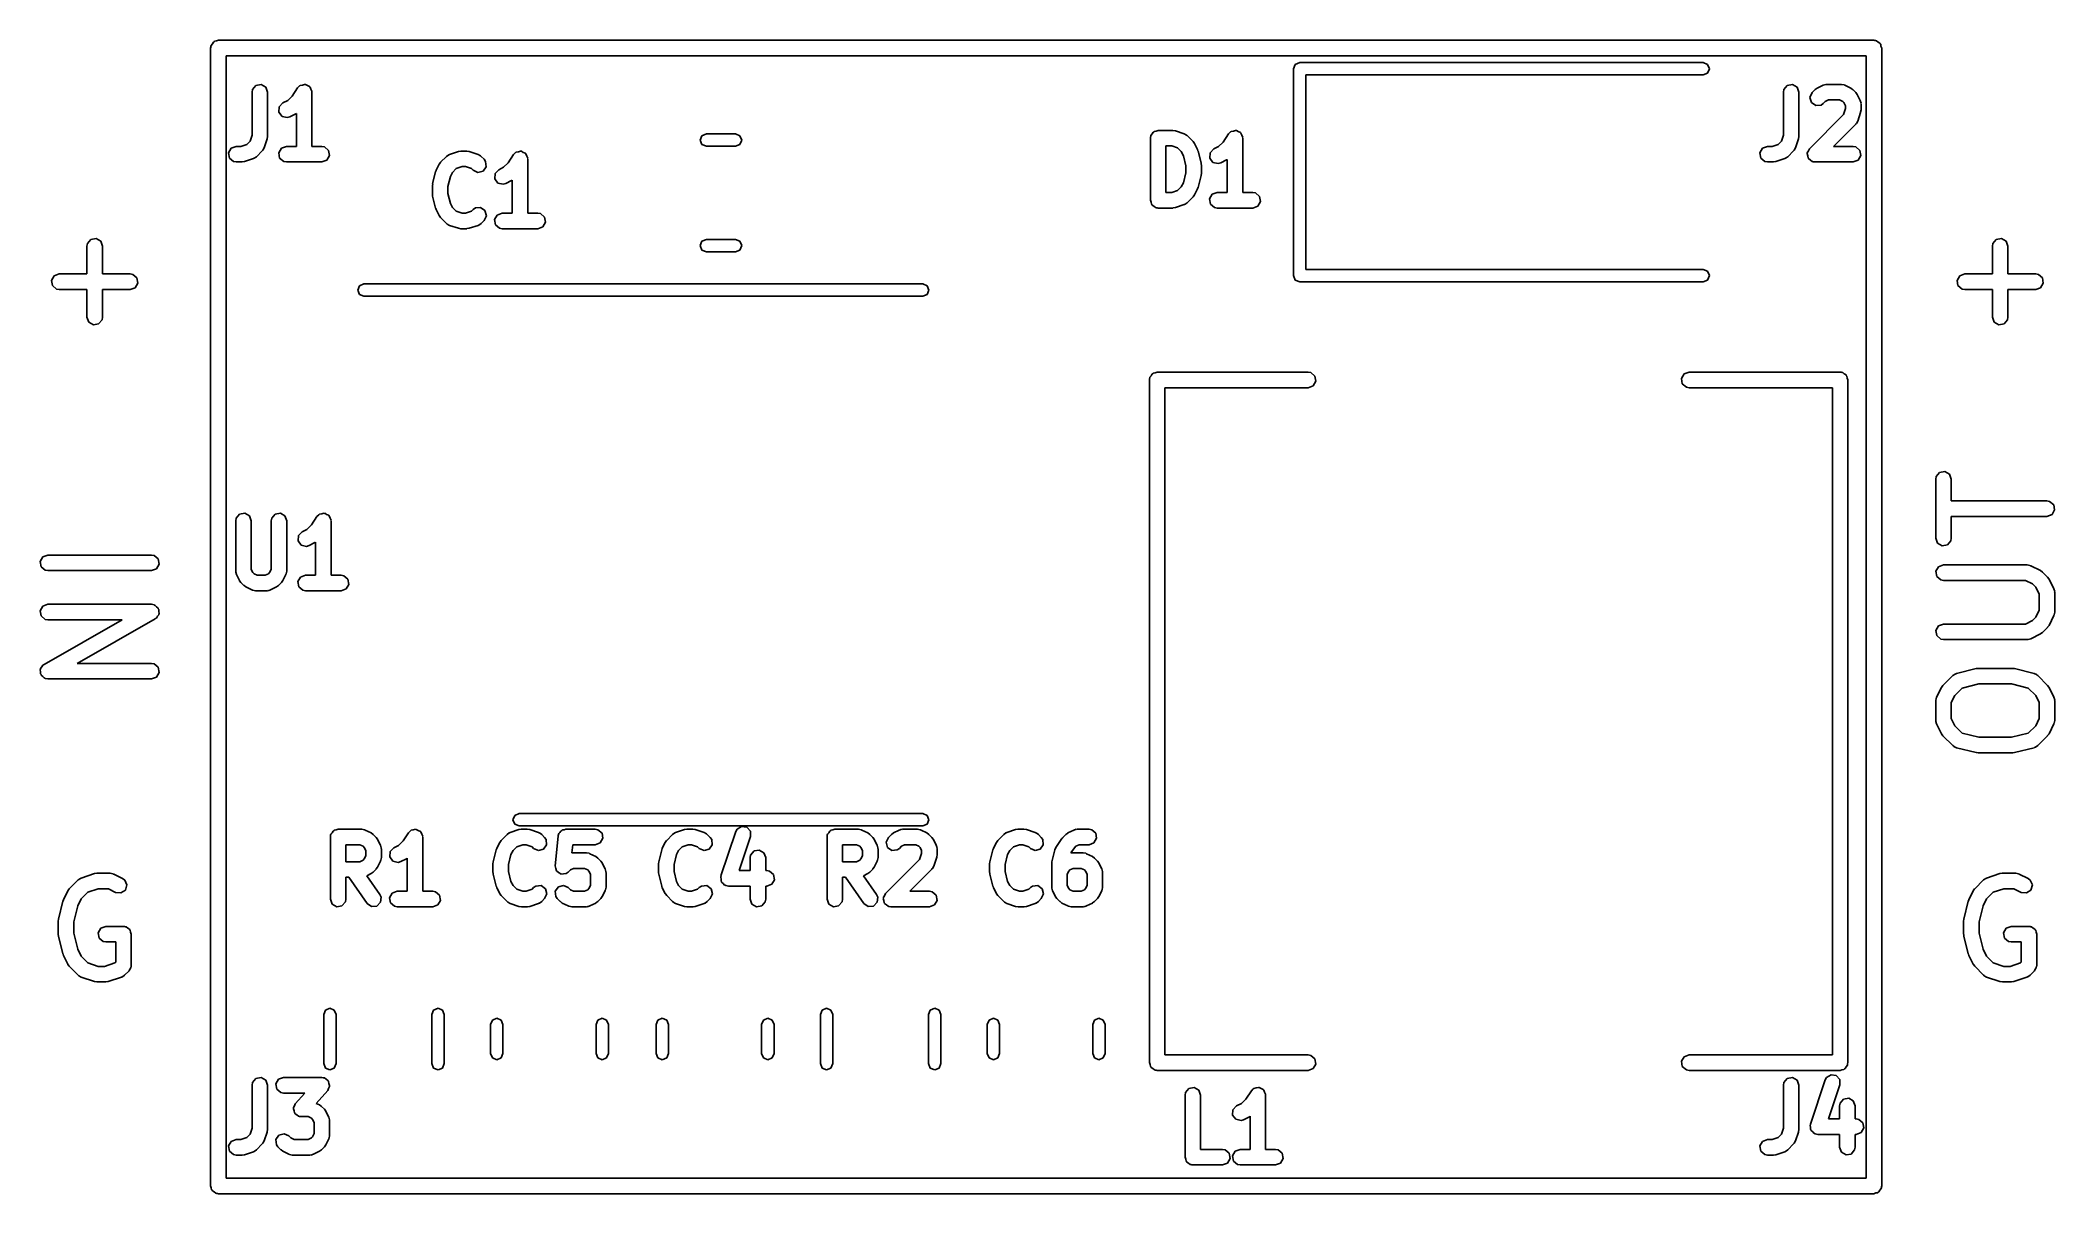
# Model space of a CAD drawing. Extents: x 90.3 to 109.7, y -100.3 to -89.2.
import ezdxf

# ---------------------------------------------------------------- set-up
doc = ezdxf.new("R2010")
doc.units = 0
doc.layers.add('BLACK', color=7, linetype='CONTINUOUS')

msp = doc.modelspace()

# ---------------------------------------------------------------- linework, layer by layer
at = {"layer": 'BLACK', "linetype": 'CONTINUOUS'}
for p, q in [((91.925, -89.245), (91.9267, -89.2353)), ((91.925, -100.245), (91.925, -89.245)), ((91.9261, -89.232), (91.9278, -89.2291)), ((91.9267, -89.2353), (91.9261, -89.232)), ((91.9278, -89.2291), (91.9295, -89.2193)), ((91.9295, -89.2193), (91.942, -89.2044)), ((91.942, -89.2044), (91.9518, -89.1875)), ((91.9518, -89.1875), (91.9581, -89.1852)), ((91.9581, -89.1852), (91.9625, -89.18)), ((91.9625, -89.18), (91.9817, -89.1767)), ((91.9817, -89.1767), (92, -89.17)), ((92, -89.17), (108, -89.17)), ((92.075, -89.32), (92.075, -100.17)), ((107.925, -89.32), (92.075, -89.32)), ((107.925, -100.17), (107.925, -89.32)), ((108, -89.17), (108.01, -89.1717)), ((108.01, -89.1717), (108.013, -89.1711)), ((108.013, -89.1711), (108.016, -89.1728)), ((108.016, -89.1728), (108.026, -89.1745)), ((108.026, -89.1745), (108.041, -89.187)), ((108.041, -89.187), (108.057, -89.1968)), ((108.057, -89.1968), (108.06, -89.2031)), ((108.06, -89.2031), (108.065, -89.2075)), ((108.065, -89.2075), (108.068, -89.2267)), ((108.068, -89.2267), (108.075, -89.245)), ((108.075, -89.245), (108.075, -100.245)), ((102.39, -89.445), (102.408, -89.4026)), ((102.39, -91.445), (102.39, -89.445)), ((102.408, -89.4026), (102.45, -89.385)), ((102.45, -89.385), (106.35, -89.385)), ((106.35, -89.505), (102.51, -89.505)), ((102.51, -89.505), (102.51, -91.385)), ((106.35, -89.385), (106.392, -89.4026)), ((106.392, -89.4874), (106.35, -89.505)), ((106.392, -89.4026), (106.41, -89.445)), ((106.41, -89.445), (106.392, -89.4874)), ((92.325, -89.6714), (92.3295, -89.6458)), ((92.325, -90.0878), (92.325, -89.6714)), ((92.3295, -89.6458), (92.3625, -89.6065)), ((92.3625, -89.6065), (92.413, -89.5976)), ((92.413, -89.5976), (92.4575, -89.6232)), ((92.4575, -89.6232), (92.475, -89.6714)), ((92.475, -89.6714), (92.475, -90.1)), ((92.6699, -89.7526), (92.7131, -89.7094)), ((92.7131, -89.7094), (92.7662, -89.6298)), ((92.7662, -89.6298), (92.7842, -89.611)), ((92.7842, -89.611), (92.7883, -89.6098)), ((92.7883, -89.6098), (92.7911, -89.6065)), ((92.7911, -89.6065), (92.8125, -89.6027)), ((92.8125, -89.6027), (92.8334, -89.5966)), ((92.8334, -89.5966), (92.8373, -89.5983)), ((92.8373, -89.5983), (92.8416, -89.5976)), ((92.8416, -89.5976), (92.8604, -89.6084)), ((92.8604, -89.6084), (92.8804, -89.6172)), ((92.8804, -89.6172), (92.8823, -89.6211)), ((92.8823, -89.6211), (92.886, -89.6232)), ((92.886, -89.6232), (92.8935, -89.6437)), ((92.8935, -89.6437), (92.9031, -89.6632)), ((92.9031, -89.6632), (92.9021, -89.6674)), ((92.9021, -89.6674), (92.9036, -89.6714)), ((92.9036, -89.6714), (92.9036, -90.1964)), ((107.125, -89.6714), (107.13, -89.6458)), ((107.125, -90.0878), (107.125, -89.6714)), ((107.13, -89.6458), (107.162, -89.6065)), ((107.162, -89.6065), (107.213, -89.5976)), ((107.213, -89.5976), (107.257, -89.6232)), ((107.257, -89.6232), (107.275, -89.6714)), ((107.275, -89.6714), (107.275, -90.1)), ((107.382, -89.722), (107.404, -89.6755)), ((107.396, -89.7716), (107.382, -89.722)), ((107.404, -89.6755), (107.433, -89.647)), ((107.433, -89.647), (107.451, -89.6341)), ((107.451, -89.6341), (107.452, -89.6329)), ((107.452, -89.6329), (107.509, -89.6043)), ((107.509, -89.6043), (107.534, -89.5969)), ((107.561, -89.7464), (107.53, -89.7616)), ((107.534, -89.5969), (107.539, -89.598)), ((107.539, -89.598), (107.543, -89.5964)), ((107.543, -89.5964), (107.686, -89.5964)), ((107.668, -89.7464), (107.561, -89.7464)), ((107.698, -89.7616), (107.668, -89.7464)), ((107.686, -89.5964), (107.711, -89.601)), ((107.711, -89.601), (107.715, -89.6038)), ((107.715, -89.6038), (107.719, -89.6043)), ((107.719, -89.6043), (107.776, -89.6329)), ((107.776, -89.6329), (107.794, -89.6463)), ((107.794, -89.6463), (107.796, -89.647)), ((107.796, -89.647), (107.824, -89.6755)), ((107.824, -89.6755), (107.837, -89.6939)), ((107.837, -89.6939), (107.839, -89.695)), ((107.839, -89.695), (107.867, -89.7522)), ((92.5853, -89.8642), (92.5883, -89.813)), ((92.6158, -89.9054), (92.5853, -89.8642)), ((92.5883, -89.813), (92.6236, -89.7758)), ((92.6657, -89.9174), (92.6158, -89.9054)), ((92.6236, -89.7758), (92.6699, -89.7526)), ((92.6907, -89.9099), (92.6657, -89.9174)), ((92.7478, -89.8814), (92.6907, -89.9099)), ((92.749, -89.8802), (92.7478, -89.8814)), ((92.7536, -89.8769), (92.749, -89.8802)), ((92.7536, -90.1964), (92.7536, -89.8769)), ((107.376, -90.2184), (107.706, -89.8881)), ((107.438, -89.801), (107.396, -89.7716)), ((107.489, -89.7965), (107.438, -89.801)), ((107.51, -89.7816), (107.489, -89.7965)), ((107.53, -89.7616), (107.51, -89.7816)), ((107.71, -89.773), (107.698, -89.7616)), ((107.706, -89.8881), (107.725, -89.8307)), ((107.725, -89.8034), (107.71, -89.773)), ((107.725, -89.8307), (107.725, -89.8034)), ((107.871, -89.8666), (107.843, -89.9523)), ((107.867, -89.7522), (107.875, -89.7771)), ((107.875, -89.8429), (107.871, -89.8649)), ((107.871, -89.8649), (107.871, -89.8666)), ((107.875, -89.7771), (107.873, -89.7815)), ((107.873, -89.7815), (107.875, -89.7857)), ((107.875, -89.7857), (107.875, -89.8429)), ((92.3059, -90.1452), (92.325, -90.0878)), ((92.4712, -90.1237), (92.4426, -90.2094)), ((92.475, -90.1), (92.4711, -90.1221)), ((92.4711, -90.1221), (92.4712, -90.1237)), ((96.6561, -90.135), (96.6737, -90.0926)), ((96.6737, -90.1774), (96.6561, -90.135)), ((96.6737, -90.0926), (96.7161, -90.075)), ((96.7161, -90.075), (96.9973, -90.075)), ((96.9973, -90.075), (97.0397, -90.0926)), ((97.0397, -90.0926), (97.0573, -90.135)), ((97.0573, -90.135), (97.0397, -90.1774)), ((101.007, -90.1164), (101.009, -90.1067)), ((101.007, -90.7164), (101.007, -90.1164)), ((101.008, -90.1034), (101.01, -90.1005)), ((101.009, -90.1067), (101.008, -90.1034)), ((101.01, -90.1005), (101.012, -90.0908)), ((101.012, -90.0908), (101.024, -90.0758)), ((101.024, -90.0758), (101.034, -90.059)), ((101.034, -90.059), (101.04, -90.0567)), ((101.04, -90.0567), (101.045, -90.0515)), ((101.045, -90.0515), (101.064, -90.0481)), ((101.064, -90.0481), (101.082, -90.0414)), ((101.082, -90.0414), (101.225, -90.0414)), ((101.225, -90.0414), (101.247, -90.0453)), ((101.247, -90.0453), (101.249, -90.0453)), ((101.249, -90.0453), (101.334, -90.0738)), ((101.334, -90.0738), (101.357, -90.0863)), ((101.357, -90.0863), (101.36, -90.0901)), ((101.36, -90.0901), (101.364, -90.092)), ((101.364, -90.092), (101.421, -90.1491)), ((101.71, -90.1544), (101.763, -90.0748)), ((101.763, -90.0748), (101.781, -90.056)), ((101.781, -90.056), (101.785, -90.0548)), ((101.785, -90.0548), (101.787, -90.0515)), ((101.787, -90.0515), (101.809, -90.0477)), ((101.809, -90.0477), (101.83, -90.0416)), ((101.83, -90.0416), (101.834, -90.0433)), ((101.834, -90.0433), (101.838, -90.0426)), ((101.838, -90.0426), (101.857, -90.0534)), ((101.857, -90.0534), (101.877, -90.0622)), ((101.877, -90.0622), (101.879, -90.0661)), ((101.879, -90.0661), (101.882, -90.0682)), ((101.882, -90.0682), (101.89, -90.0887)), ((101.89, -90.0887), (101.9, -90.1082)), ((101.9, -90.1082), (101.899, -90.1124)), ((101.899, -90.1124), (101.9, -90.1164)), ((101.9, -90.1164), (101.9, -90.6414)), ((107.106, -90.1452), (107.125, -90.0878)), ((107.271, -90.1237), (107.243, -90.2094)), ((107.275, -90.1), (107.271, -90.1221)), ((107.271, -90.1221), (107.271, -90.1237)), ((107.824, -89.9816), (107.61, -90.1964)), ((107.826, -89.9775), (107.824, -89.9816)), ((107.83, -89.9752), (107.826, -89.9775)), ((107.843, -89.9523), (107.83, -89.9752)), ((92.0976, -90.2584), (92.1232, -90.214)), ((92.1065, -90.3089), (92.0976, -90.2584)), ((92.1458, -90.3419), (92.1065, -90.3089)), ((92.1232, -90.214), (92.1714, -90.1964)), ((92.1714, -90.1964), (92.2164, -90.1964)), ((92.2164, -90.1964), (92.2738, -90.1773)), ((92.338, -90.314), (92.2523, -90.3426)), ((92.2738, -90.1773), (92.3059, -90.1452)), ((92.3415, -90.3112), (92.338, -90.314)), ((92.346, -90.3108), (92.3415, -90.3112)), ((92.3673, -90.2959), (92.346, -90.3108)), ((92.4245, -90.2387), (92.3673, -90.2959)), ((92.4264, -90.2347), (92.4245, -90.2387)), ((92.4302, -90.2323), (92.4264, -90.2347)), ((92.4426, -90.2094), (92.4302, -90.2323)), ((92.5833, -90.2584), (92.6089, -90.214)), ((92.5922, -90.3089), (92.5833, -90.2584)), ((92.6315, -90.3419), (92.5922, -90.3089)), ((92.6089, -90.214), (92.6571, -90.1964)), ((92.6571, -90.1964), (92.7536, -90.1964)), ((92.9036, -90.1964), (93, -90.1964)), ((93, -90.1964), (93.0257, -90.201)), ((93.0482, -90.3289), (93, -90.3464)), ((93.0257, -90.201), (93.065, -90.2339)), ((93.0739, -90.2845), (93.0482, -90.3289)), ((93.065, -90.2339), (93.0739, -90.2845)), ((94.1477, -90.3491), (94.2048, -90.292)), ((94.2048, -90.292), (94.2262, -90.277)), ((94.2262, -90.277), (94.2306, -90.2766)), ((94.2306, -90.2766), (94.2341, -90.2738)), ((94.2341, -90.2738), (94.3199, -90.2453)), ((94.3199, -90.2453), (94.342, -90.242)), ((94.342, -90.242), (94.3436, -90.2414)), ((94.3436, -90.2414), (94.4007, -90.2414)), ((94.4007, -90.2414), (94.4228, -90.2453)), ((94.4228, -90.2453), (94.4244, -90.2453)), ((94.4244, -90.2453), (94.5101, -90.2738)), ((94.5101, -90.2738), (94.5331, -90.2863)), ((94.5331, -90.2863), (94.5354, -90.2901)), ((94.5354, -90.2901), (94.5395, -90.292)), ((94.5395, -90.292), (94.568, -90.3205)), ((94.568, -90.3205), (94.583, -90.3419)), ((94.7996, -90.3544), (94.8526, -90.2748)), ((94.8526, -90.2748), (94.8706, -90.256)), ((94.8706, -90.256), (94.8747, -90.2548)), ((94.8747, -90.2548), (94.8775, -90.2515)), ((94.8775, -90.2515), (94.8989, -90.2477)), ((94.8989, -90.2477), (94.9198, -90.2416)), ((94.9198, -90.2416), (94.9238, -90.2433)), ((94.9238, -90.2433), (94.928, -90.2426)), ((94.928, -90.2426), (94.9469, -90.2534)), ((94.9469, -90.2534), (94.9668, -90.2622)), ((94.9668, -90.2622), (94.9687, -90.2661)), ((94.9687, -90.2661), (94.9725, -90.2682)), ((94.9725, -90.2682), (94.9799, -90.2887)), ((94.9799, -90.2887), (94.9895, -90.3082)), ((94.9895, -90.3082), (94.9885, -90.3124)), ((94.9885, -90.3124), (94.99, -90.3164)), ((94.99, -90.3164), (94.99, -90.8414)), ((96.7161, -90.195), (96.6737, -90.1774)), ((96.9973, -90.195), (96.7161, -90.195)), ((97.0397, -90.1774), (96.9973, -90.195)), ((101.157, -90.1914), (101.157, -90.6414)), ((101.213, -90.1914), (101.157, -90.1914)), ((101.27, -90.2106), (101.213, -90.1914)), ((101.306, -90.2466), (101.27, -90.2106)), ((101.326, -90.2855), (101.306, -90.2466)), ((101.35, -90.3828), (101.326, -90.2855)), ((101.421, -90.1491), (101.434, -90.1675)), ((101.434, -90.1675), (101.435, -90.1686)), ((101.435, -90.1686), (101.464, -90.2257)), ((101.464, -90.2257), (101.467, -90.2382)), ((101.467, -90.2382), (101.469, -90.2411)), ((101.469, -90.2411), (101.498, -90.3554)), ((101.582, -90.3092), (101.585, -90.258)), ((101.612, -90.3504), (101.582, -90.3092)), ((101.585, -90.258), (101.62, -90.2208)), ((101.62, -90.2208), (101.666, -90.1976)), ((101.666, -90.1976), (101.71, -90.1544)), ((101.744, -90.3264), (101.687, -90.3549)), ((101.745, -90.3252), (101.744, -90.3264)), ((101.75, -90.3219), (101.745, -90.3252)), ((101.75, -90.6414), (101.75, -90.3219)), ((106.898, -90.2584), (106.923, -90.214)), ((106.906, -90.3089), (106.898, -90.2584)), ((106.946, -90.3419), (106.906, -90.3089)), ((106.923, -90.214), (106.971, -90.1964)), ((106.971, -90.1964), (107.016, -90.1964)), ((107.016, -90.1964), (107.074, -90.1773)), ((107.138, -90.314), (107.052, -90.3426)), ((107.074, -90.1773), (107.106, -90.1452)), ((107.142, -90.3112), (107.138, -90.314)), ((107.146, -90.3108), (107.142, -90.3112)), ((107.167, -90.2959), (107.146, -90.3108)), ((107.224, -90.2387), (107.167, -90.2959)), ((107.226, -90.2347), (107.224, -90.2387)), ((107.23, -90.2323), (107.226, -90.2347)), ((107.243, -90.2094), (107.23, -90.2323)), ((107.354, -90.2649), (107.355, -90.2618)), ((107.36, -90.2867), (107.354, -90.2649)), ((107.355, -90.2584), (107.366, -90.2388)), ((107.355, -90.2618), (107.355, -90.2584)), ((107.364, -90.3089), (107.36, -90.2867)), ((107.366, -90.3111), (107.364, -90.3089)), ((107.366, -90.2388), (107.376, -90.2184)), ((107.367, -90.3144), (107.366, -90.3111)), ((107.386, -90.3274), (107.367, -90.3144)), ((107.403, -90.3419), (107.386, -90.3274)), ((107.61, -90.1964), (107.8, -90.1964)), ((107.8, -90.1964), (107.826, -90.201)), ((107.848, -90.3289), (107.8, -90.3464)), ((107.826, -90.201), (107.865, -90.2339)), ((107.874, -90.2845), (107.848, -90.3289)), ((107.865, -90.2339), (107.874, -90.2845)), ((92.1714, -90.3464), (92.1458, -90.3419)), ((92.2286, -90.3464), (92.1714, -90.3464)), ((92.2301, -90.3459), (92.2286, -90.3464)), ((92.2523, -90.3426), (92.2301, -90.3459)), ((92.6571, -90.3464), (92.6315, -90.3419)), ((93, -90.3464), (92.6571, -90.3464)), ((94.0708, -90.5554), (94.0994, -90.4411)), ((94.0994, -90.4411), (94.1047, -90.4293)), ((94.1047, -90.4293), (94.1051, -90.4257)), ((94.1051, -90.4257), (94.1336, -90.3686)), ((94.1336, -90.3686), (94.147, -90.3506)), ((94.147, -90.3506), (94.1477, -90.3491)), ((94.2429, -90.4855), (94.2186, -90.5828)), ((94.2624, -90.4466), (94.2429, -90.4855)), ((94.2984, -90.4106), (94.2624, -90.4466)), ((94.3557, -90.3914), (94.2984, -90.4106)), ((94.3885, -90.3914), (94.3557, -90.3914)), ((94.4459, -90.4106), (94.3885, -90.3914)), ((94.462, -90.4266), (94.4459, -90.4106)), ((94.5085, -90.4483), (94.462, -90.4266)), ((94.558, -90.435), (94.5085, -90.4483)), ((94.5874, -90.393), (94.558, -90.435)), ((94.583, -90.3419), (94.5874, -90.393)), ((94.6717, -90.5092), (94.6748, -90.458)), ((94.7022, -90.5504), (94.6717, -90.5092)), ((94.6748, -90.458), (94.71, -90.4208)), ((94.71, -90.4208), (94.7563, -90.3976)), ((94.7563, -90.3976), (94.7996, -90.3544)), ((94.8343, -90.5264), (94.7771, -90.5549)), ((94.8354, -90.5252), (94.8343, -90.5264)), ((94.84, -90.5219), (94.8354, -90.5252)), ((94.84, -90.8414), (94.84, -90.5219)), ((101.326, -90.5474), (101.35, -90.4501)), ((101.35, -90.4501), (101.35, -90.3828)), ((101.498, -90.4775), (101.469, -90.5918)), ((101.5, -90.4593), (101.497, -90.474)), ((101.497, -90.474), (101.498, -90.4775)), ((101.498, -90.3554), (101.499, -90.3703)), ((101.499, -90.3703), (101.5, -90.3736)), ((101.5, -90.3736), (101.5, -90.4593)), ((101.662, -90.3624), (101.612, -90.3504)), ((101.687, -90.3549), (101.662, -90.3624)), ((106.971, -90.3464), (106.946, -90.3419)), ((107.029, -90.3464), (106.971, -90.3464)), ((107.03, -90.3459), (107.029, -90.3464)), ((107.052, -90.3426), (107.03, -90.3459)), ((107.408, -90.3427), (107.403, -90.3419)), ((107.409, -90.3439), (107.408, -90.3427)), ((107.412, -90.3436), (107.409, -90.3439)), ((107.429, -90.3464), (107.412, -90.3436)), ((107.8, -90.3464), (107.429, -90.3464)), ((94.0686, -90.5736), (94.0712, -90.5588)), ((94.0686, -90.6593), (94.0686, -90.5736)), ((94.0698, -90.6625), (94.0686, -90.6593)), ((94.0708, -90.6775), (94.0698, -90.6625)), ((94.0712, -90.5588), (94.0708, -90.5554)), ((94.0994, -90.7918), (94.0708, -90.6775)), ((94.2186, -90.5828), (94.2186, -90.6501)), ((94.2186, -90.6501), (94.2429, -90.7474)), ((94.7521, -90.5624), (94.7022, -90.5504)), ((94.7771, -90.5549), (94.7521, -90.5624)), ((101.014, -90.7347), (101.007, -90.7164)), ((101.157, -90.6414), (101.213, -90.6414)), ((101.213, -90.6414), (101.27, -90.6223)), ((101.27, -90.6223), (101.306, -90.5863)), ((101.306, -90.5863), (101.326, -90.5474)), ((101.421, -90.6837), (101.364, -90.7409)), ((101.422, -90.6823), (101.421, -90.6837)), ((101.435, -90.6643), (101.422, -90.6823)), ((101.464, -90.6071), (101.435, -90.6643)), ((101.469, -90.5918), (101.464, -90.6036)), ((101.464, -90.6036), (101.464, -90.6071)), ((101.58, -90.7034), (101.605, -90.659)), ((101.589, -90.7539), (101.58, -90.7034)), ((101.605, -90.659), (101.654, -90.6414)), ((101.654, -90.6414), (101.75, -90.6414)), ((101.9, -90.6414), (101.996, -90.6414)), ((101.996, -90.6414), (102.022, -90.646)), ((102.022, -90.646), (102.061, -90.6789)), ((102.061, -90.6789), (102.07, -90.7295)), ((94.1014, -90.7947), (94.0994, -90.7918)), ((94.1051, -90.8071), (94.1014, -90.7947)), ((94.1336, -90.8643), (94.1051, -90.8071)), ((94.1348, -90.8654), (94.1336, -90.8643)), ((94.1477, -90.8837), (94.1348, -90.8654)), ((94.2048, -90.9409), (94.1477, -90.8837)), ((94.2429, -90.7474), (94.2624, -90.7863)), ((94.2624, -90.7863), (94.2984, -90.8223)), ((94.2984, -90.8223), (94.3557, -90.8414)), ((94.3557, -90.8414), (94.3885, -90.8414)), ((94.3885, -90.8414), (94.4459, -90.8223)), ((94.4459, -90.8223), (94.462, -90.8063)), ((94.462, -90.8063), (94.4833, -90.7913)), ((94.4833, -90.7913), (94.5344, -90.7868)), ((94.5344, -90.7868), (94.5764, -90.8163)), ((94.568, -90.9123), (94.5395, -90.9409)), ((94.5897, -90.8658), (94.568, -90.9123)), ((94.5764, -90.8163), (94.5897, -90.8658)), ((94.6697, -90.9034), (94.6954, -90.859)), ((94.6786, -90.9539), (94.6697, -90.9034)), ((94.6954, -90.859), (94.7436, -90.8414)), ((94.7436, -90.8414), (94.84, -90.8414)), ((94.99, -90.8414), (95.0864, -90.8414)), ((95.0864, -90.8414), (95.1121, -90.846)), ((95.1121, -90.846), (95.1514, -90.8789)), ((95.1514, -90.8789), (95.1603, -90.9295)), ((101.017, -90.7539), (101.014, -90.7347)), ((101.022, -90.7583), (101.017, -90.7539)), ((101.025, -90.7646), (101.022, -90.7583)), ((101.042, -90.7744), (101.025, -90.7646)), ((101.056, -90.7869), (101.042, -90.7744)), ((101.066, -90.7886), (101.056, -90.7869)), ((101.069, -90.7903), (101.066, -90.7886)), ((101.072, -90.7897), (101.069, -90.7903)), ((101.082, -90.7914), (101.072, -90.7897)), ((101.225, -90.7914), (101.082, -90.7914)), ((101.227, -90.7909), (101.225, -90.7914)), ((101.249, -90.7876), (101.227, -90.7909)), ((101.334, -90.759), (101.249, -90.7876)), ((101.338, -90.7562), (101.334, -90.759)), ((101.342, -90.7558), (101.338, -90.7562)), ((101.364, -90.7409), (101.342, -90.7558)), ((101.628, -90.7869), (101.589, -90.7539)), ((101.654, -90.7914), (101.628, -90.7869)), ((101.996, -90.7914), (101.654, -90.7914)), ((102.045, -90.7739), (101.996, -90.7914)), ((102.07, -90.7295), (102.045, -90.7739)), ((90.7345, -91.1358), (90.7675, -91.0965)), ((90.7675, -91.0965), (90.818, -91.0876)), ((90.818, -91.0876), (90.8625, -91.1132)), ((94.2089, -90.9428), (94.2048, -90.9409)), ((94.2112, -90.9466), (94.2089, -90.9428)), ((94.2341, -90.959), (94.2112, -90.9466)), ((94.3199, -90.9876), (94.2341, -90.959)), ((94.3215, -90.9875), (94.3199, -90.9876)), ((94.3436, -90.9914), (94.3215, -90.9875)), ((94.4007, -90.9914), (94.3436, -90.9914)), ((94.4023, -90.9909), (94.4007, -90.9914)), ((94.4244, -90.9876), (94.4023, -90.9909)), ((94.5101, -90.959), (94.4244, -90.9876)), ((94.5137, -90.9562), (94.5101, -90.959)), ((94.5181, -90.9558), (94.5137, -90.9562)), ((94.5395, -90.9409), (94.5181, -90.9558)), ((94.7179, -90.9869), (94.6786, -90.9539)), ((94.7436, -90.9914), (94.7179, -90.9869)), ((95.0864, -90.9914), (94.7436, -90.9914)), ((95.1346, -90.9739), (95.0864, -90.9914)), ((95.1603, -90.9295), (95.1346, -90.9739)), ((96.6737, -91.1126), (96.7161, -91.095)), ((96.7161, -91.095), (96.9973, -91.095)), ((96.9973, -91.095), (97.0397, -91.1126)), ((109.15, -91.1358), (109.182, -91.0965)), ((109.182, -91.0965), (109.233, -91.0876)), ((109.233, -91.0876), (109.277, -91.1132)), ((90.73, -91.1614), (90.7345, -91.1358)), ((90.73, -91.4293), (90.73, -91.1614)), ((90.8625, -91.1132), (90.88, -91.1614)), ((90.88, -91.1614), (90.88, -91.4293)), ((96.6561, -91.155), (96.6737, -91.1126)), ((96.6737, -91.1974), (96.6561, -91.155)), ((96.7161, -91.215), (96.6737, -91.1974)), ((96.9973, -91.215), (96.7161, -91.215)), ((97.0397, -91.1974), (96.9973, -91.215)), ((97.0397, -91.1126), (97.0573, -91.155)), ((97.0573, -91.155), (97.0397, -91.1974)), ((109.145, -91.1614), (109.15, -91.1358)), ((109.145, -91.4293), (109.145, -91.1614)), ((109.277, -91.1132), (109.295, -91.1614)), ((109.295, -91.1614), (109.295, -91.4293)), ((90.3883, -91.4913), (90.4139, -91.4468)), ((90.3972, -91.5418), (90.3883, -91.4913)), ((90.4139, -91.4468), (90.4621, -91.4293)), ((90.4621, -91.4293), (90.73, -91.4293)), ((90.88, -91.4293), (91.1479, -91.4293)), ((91.1479, -91.4293), (91.1735, -91.4338)), ((91.1735, -91.4338), (91.2128, -91.4668)), ((91.2128, -91.4668), (91.2217, -91.5173)), ((102.408, -91.4874), (102.39, -91.445)), ((102.45, -91.505), (102.408, -91.4874)), ((102.51, -91.385), (106.35, -91.385)), ((106.35, -91.385), (106.392, -91.4026)), ((106.392, -91.4874), (106.35, -91.505)), ((106.392, -91.4026), (106.41, -91.445)), ((106.41, -91.445), (106.392, -91.4874)), ((108.803, -91.4913), (108.829, -91.4468)), ((108.812, -91.5418), (108.803, -91.4913)), ((108.829, -91.4468), (108.877, -91.4293)), ((108.877, -91.4293), (109.145, -91.4293)), ((109.295, -91.4293), (109.563, -91.4293)), ((109.563, -91.4293), (109.589, -91.4338)), ((109.589, -91.4338), (109.628, -91.4668)), ((109.628, -91.4668), (109.637, -91.5173)), ((90.4365, -91.5748), (90.3972, -91.5418)), ((90.4621, -91.5793), (90.4365, -91.5748)), ((90.73, -91.5793), (90.4621, -91.5793)), ((90.73, -91.8471), (90.73, -91.5793)), ((91.1479, -91.5793), (90.88, -91.5793)), ((90.88, -91.5793), (90.88, -91.8471)), ((91.1961, -91.5617), (91.1479, -91.5793)), ((91.2217, -91.5173), (91.1961, -91.5617)), ((93.3467, -91.585), (93.3643, -91.5426)), ((93.3643, -91.6274), (93.3467, -91.585)), ((93.3643, -91.5426), (93.4067, -91.525)), ((93.4067, -91.645), (93.3643, -91.6274)), ((93.4067, -91.525), (98.8067, -91.525)), ((98.8067, -91.645), (93.4067, -91.645)), ((98.8067, -91.525), (98.8491, -91.5426)), ((98.8491, -91.6274), (98.8067, -91.645)), ((98.8491, -91.5426), (98.8667, -91.585)), ((98.8667, -91.585), (98.8491, -91.6274)), ((106.35, -91.505), (102.45, -91.505)), ((108.851, -91.5748), (108.812, -91.5418)), ((108.877, -91.5793), (108.851, -91.5748)), ((109.145, -91.5793), (108.877, -91.5793)), ((109.145, -91.8471), (109.145, -91.5793)), ((109.563, -91.5793), (109.295, -91.5793)), ((109.295, -91.5793), (109.295, -91.8471)), ((109.611, -91.5617), (109.563, -91.5793)), ((109.637, -91.5173), (109.611, -91.5617)), ((90.7475, -91.8954), (90.73, -91.8471)), ((90.8755, -91.8728), (90.8425, -91.9121)), ((90.88, -91.8471), (90.8755, -91.8728)), ((109.163, -91.8954), (109.145, -91.8471)), ((109.29, -91.8728), (109.257, -91.9121)), ((109.295, -91.8471), (109.29, -91.8728)), ((90.792, -91.921), (90.7475, -91.8954)), ((90.8425, -91.9121), (90.792, -91.921)), ((109.207, -91.921), (109.163, -91.8954)), ((109.257, -91.9121), (109.207, -91.921)), ((100.998, -92.4531), (101, -92.4433)), ((100.998, -99.0531), (100.998, -92.4531)), ((100.999, -92.4401), (101.001, -92.4372)), ((101, -92.4433), (100.999, -92.4401)), ((101.001, -92.4372), (101.002, -92.4274)), ((101.002, -92.4274), (101.015, -92.4125)), ((101.015, -92.4125), (101.025, -92.3956)), ((101.025, -92.3956), (101.031, -92.3933)), ((101.031, -92.3933), (101.035, -92.3881)), ((101.035, -92.3881), (101.055, -92.3847)), ((101.055, -92.3847), (101.073, -92.3781)), ((101.073, -92.3781), (102.533, -92.3781)), ((102.533, -92.3781), (102.559, -92.3826)), ((102.559, -92.3826), (102.598, -92.4156)), ((102.607, -92.4661), (102.581, -92.5105)), ((102.598, -92.4156), (102.607, -92.4661)), ((106.139, -92.4401), (106.165, -92.3956)), ((106.148, -92.4906), (106.139, -92.4401)), ((106.165, -92.3956), (106.213, -92.3781)), ((106.213, -92.3781), (107.673, -92.3781)), ((107.673, -92.3781), (107.683, -92.3798)), ((107.683, -92.3798), (107.686, -92.3792)), ((107.686, -92.3792), (107.689, -92.3809)), ((107.689, -92.3809), (107.699, -92.3826)), ((107.699, -92.3826), (107.713, -92.3951)), ((107.713, -92.3951), (107.73, -92.4049)), ((107.73, -92.4049), (107.733, -92.4112)), ((107.733, -92.4112), (107.738, -92.4156)), ((107.738, -92.4156), (107.741, -92.4348)), ((107.741, -92.4348), (107.748, -92.4531)), ((107.748, -92.4531), (107.748, -99.0531)), ((102.533, -92.5281), (101.148, -92.5281)), ((101.148, -92.5281), (101.148, -98.9781)), ((102.581, -92.5105), (102.533, -92.5281)), ((106.187, -92.5236), (106.148, -92.4906)), ((106.213, -92.5281), (106.187, -92.5236)), ((107.598, -92.5281), (106.213, -92.5281)), ((107.598, -98.9781), (107.598, -92.5281)), ((108.597, -93.4117), (108.602, -93.386)), ((108.597, -93.9831), (108.597, -93.4117)), ((108.602, -93.386), (108.635, -93.3467)), ((108.635, -93.3467), (108.685, -93.3378)), ((108.685, -93.3378), (108.73, -93.3635)), ((108.73, -93.3635), (108.747, -93.4117)), ((108.747, -93.4117), (108.747, -93.6224)), ((108.747, -93.6224), (109.672, -93.6224)), ((109.672, -93.6224), (109.698, -93.6269)), ((109.698, -93.6269), (109.737, -93.6599)), ((92.1679, -93.8164), (92.1724, -93.7908)), ((92.1679, -94.3021), (92.1679, -93.8164)), ((92.1724, -93.7908), (92.2054, -93.7515)), ((92.2054, -93.7515), (92.2559, -93.7426)), ((92.2559, -93.7426), (92.3003, -93.7682)), ((92.3003, -93.7682), (92.3179, -93.8164)), ((92.3179, -93.8164), (92.3179, -94.2844)), ((92.5107, -93.8164), (92.5152, -93.7908)), ((92.5107, -94.2844), (92.5107, -93.8164)), ((92.5152, -93.7908), (92.5482, -93.7515)), ((92.5482, -93.7515), (92.5987, -93.7426)), ((92.5987, -93.7426), (92.6432, -93.7682)), ((92.6432, -93.7682), (92.6607, -93.8164)), ((92.6607, -93.8164), (92.6607, -94.3021)), ((92.8989, -93.8544), (92.9519, -93.7748)), ((92.9519, -93.7748), (92.9699, -93.756)), ((92.9699, -93.756), (92.974, -93.7548)), ((92.974, -93.7548), (92.9768, -93.7515)), ((92.9768, -93.7515), (92.9982, -93.7477)), ((92.9982, -93.7477), (93.0191, -93.7416)), ((93.0191, -93.7416), (93.0231, -93.7433)), ((93.0231, -93.7433), (93.0273, -93.7426)), ((93.0273, -93.7426), (93.0462, -93.7534)), ((93.0462, -93.7534), (93.0661, -93.7622)), ((93.0661, -93.7622), (93.068, -93.7661)), ((93.068, -93.7661), (93.0717, -93.7682)), ((93.0717, -93.7682), (93.0792, -93.7887)), ((93.0792, -93.7887), (93.0888, -93.8082)), ((93.0888, -93.8082), (93.0878, -93.8124)), ((93.0878, -93.8124), (93.0893, -93.8164)), ((93.0893, -93.8164), (93.0893, -94.3414)), ((109.672, -93.7724), (108.747, -93.7724)), ((108.747, -93.7724), (108.747, -93.9831)), ((109.721, -93.7548), (109.672, -93.7724)), ((109.746, -93.7104), (109.721, -93.7548)), ((109.737, -93.6599), (109.746, -93.7104)), ((92.771, -94.0092), (92.774, -93.958)), ((92.8015, -94.0504), (92.771, -94.0092)), ((92.774, -93.958), (92.8093, -93.9208)), ((92.8093, -93.9208), (92.8556, -93.8976)), ((92.8556, -93.8976), (92.8989, -93.8544)), ((92.9335, -94.0264), (92.8764, -94.0549)), ((92.9347, -94.0252), (92.9335, -94.0264)), ((92.9393, -94.0219), (92.9347, -94.0252)), ((92.9393, -94.3414), (92.9393, -94.0219)), ((108.615, -94.0313), (108.597, -93.9831)), ((108.659, -94.057), (108.615, -94.0313)), ((108.743, -94.0087), (108.71, -94.048)), ((108.747, -93.9831), (108.743, -94.0087)), ((90.2788, -94.2082), (90.3044, -94.1637)), ((90.2877, -94.2587), (90.2788, -94.2082)), ((90.3044, -94.1637), (90.3526, -94.1462)), ((90.3526, -94.1462), (91.3526, -94.1462)), ((91.3526, -94.1462), (91.3783, -94.1507)), ((91.3783, -94.1507), (91.4176, -94.1837)), ((91.4176, -94.1837), (91.4265, -94.2342)), ((92.8514, -94.0624), (92.8015, -94.0504)), ((92.8764, -94.0549), (92.8514, -94.0624)), ((108.71, -94.048), (108.659, -94.057)), ((90.327, -94.2917), (90.2877, -94.2587)), ((90.3526, -94.2962), (90.327, -94.2917)), ((91.3526, -94.2962), (90.3526, -94.2962)), ((91.4008, -94.2786), (91.3526, -94.2962)), ((91.4265, -94.2342), (91.4008, -94.2786)), ((92.1694, -94.3064), (92.1679, -94.3021)), ((92.1683, -94.3107), (92.1694, -94.3064)), ((92.1758, -94.3357), (92.1683, -94.3107)), ((92.2043, -94.3928), (92.1758, -94.3357)), ((92.2055, -94.394), (92.2043, -94.3928)), ((92.2184, -94.4123), (92.2055, -94.394)), ((92.247, -94.4409), (92.2184, -94.4123)), ((92.3179, -94.2844), (92.3331, -94.3149)), ((92.3331, -94.3149), (92.3444, -94.3262)), ((92.3444, -94.3262), (92.3748, -94.3414)), ((92.3748, -94.3414), (92.4537, -94.3414)), ((92.4537, -94.3414), (92.4841, -94.3262)), ((92.4841, -94.3262), (92.4955, -94.3149)), ((92.4955, -94.3149), (92.5107, -94.2844)), ((92.6102, -94.4123), (92.5816, -94.4409)), ((92.6109, -94.4108), (92.6102, -94.4123)), ((92.6242, -94.3928), (92.6109, -94.4108)), ((92.6528, -94.3357), (92.6242, -94.3928)), ((92.6533, -94.3312), (92.6528, -94.3357)), ((92.6562, -94.3278), (92.6533, -94.3312)), ((92.6607, -94.3021), (92.6562, -94.3278)), ((92.769, -94.4034), (92.7946, -94.359)), ((92.7779, -94.4539), (92.769, -94.4034)), ((92.7946, -94.359), (92.8429, -94.3414)), ((92.8429, -94.3414), (92.9393, -94.3414)), ((93.0893, -94.3414), (93.1857, -94.3414)), ((93.1857, -94.3414), (93.2114, -94.346)), ((93.2114, -94.346), (93.2507, -94.3789)), ((93.2507, -94.3789), (93.2596, -94.4295)), ((108.599, -94.3034), (108.624, -94.259)), ((108.607, -94.3539), (108.599, -94.3034)), ((108.647, -94.3869), (108.607, -94.3539)), ((108.624, -94.259), (108.672, -94.2414)), ((108.672, -94.3914), (108.647, -94.3869)), ((108.672, -94.2414), (109.482, -94.2414)), ((109.464, -94.3914), (108.672, -94.3914)), ((109.533, -94.4257), (109.464, -94.3914)), ((109.482, -94.2414), (109.508, -94.246)), ((109.508, -94.246), (109.511, -94.2488)), ((109.511, -94.2488), (109.515, -94.2493)), ((109.515, -94.2493), (109.611, -94.297)), ((109.611, -94.297), (109.629, -94.3103)), ((109.629, -94.3103), (109.63, -94.311)), ((109.63, -94.311), (109.678, -94.3586)), ((109.678, -94.3586), (109.691, -94.377)), ((109.691, -94.377), (109.692, -94.3781)), ((109.692, -94.3781), (109.739, -94.4734)), ((92.2484, -94.4416), (92.247, -94.4409)), ((92.2665, -94.4549), (92.2484, -94.4416)), ((92.3236, -94.4835), (92.2665, -94.4549)), ((92.3281, -94.484), (92.3236, -94.4835)), ((92.3315, -94.4869), (92.3281, -94.484)), ((92.3571, -94.4914), (92.3315, -94.4869)), ((92.4714, -94.4914), (92.3571, -94.4914)), ((92.4756, -94.4899), (92.4714, -94.4914)), ((92.48, -94.4909), (92.4756, -94.4899)), ((92.505, -94.4835), (92.48, -94.4909)), ((92.5621, -94.4549), (92.505, -94.4835)), ((92.5632, -94.4538), (92.5621, -94.4549)), ((92.5816, -94.4409), (92.5632, -94.4538)), ((92.8172, -94.4869), (92.7779, -94.4539)), ((92.8429, -94.4914), (92.8172, -94.4869)), ((93.1857, -94.4914), (92.8429, -94.4914)), ((93.2339, -94.4739), (93.1857, -94.4914)), ((93.2596, -94.4295), (93.2339, -94.4739)), ((109.563, -94.4561), (109.533, -94.4257)), ((109.597, -94.5246), (109.563, -94.4561)), ((109.597, -94.6797), (109.597, -94.5246)), ((109.739, -94.4734), (109.747, -94.4983)), ((109.747, -94.4983), (109.746, -94.5027)), ((109.746, -94.5027), (109.747, -94.5069)), ((109.747, -94.5069), (109.747, -94.6974)), ((90.2788, -94.6844), (90.3044, -94.6399)), ((90.2877, -94.7349), (90.2788, -94.6844)), ((90.327, -94.7679), (90.2877, -94.7349)), ((90.3044, -94.6399), (90.3526, -94.6224)), ((90.3154, -95.2037), (91.0702, -94.7724)), ((90.3526, -94.7724), (90.327, -94.7679)), ((90.3526, -94.6224), (91.3526, -94.6224)), ((91.0702, -94.7724), (90.3526, -94.7724)), ((91.3898, -94.7625), (90.635, -95.1938)), ((91.3526, -94.6224), (91.3783, -94.6269)), ((91.3783, -94.6269), (91.3836, -94.6314)), ((91.3836, -94.6314), (91.3904, -94.6326)), ((91.3943, -94.7572), (91.3898, -94.7625)), ((91.3904, -94.6326), (91.4028, -94.6475)), ((91.4008, -94.7548), (91.3943, -94.7572)), ((91.4105, -94.7381), (91.4008, -94.7548)), ((91.4028, -94.6475), (91.4176, -94.6599)), ((91.423, -94.7233), (91.4105, -94.7381)), ((91.4176, -94.6599), (91.4188, -94.6667)), ((91.4188, -94.6667), (91.4232, -94.672)), ((91.4265, -94.7104), (91.423, -94.7164)), ((91.423, -94.7164), (91.423, -94.7233)), ((91.4232, -94.672), (91.4231, -94.6914)), ((91.4231, -94.6914), (91.4265, -94.7104)), ((109.464, -94.8129), (109.533, -94.7786)), ((109.533, -94.7786), (109.563, -94.7482)), ((109.563, -94.7482), (109.597, -94.6797)), ((109.739, -94.7309), (109.692, -94.8262)), ((109.74, -94.7265), (109.739, -94.7309)), ((109.743, -94.723), (109.74, -94.7265)), ((109.747, -94.6974), (109.743, -94.723)), ((108.599, -94.8748), (108.624, -94.8304)), ((108.607, -94.9254), (108.599, -94.8748)), ((108.647, -94.9583), (108.607, -94.9254)), ((108.624, -94.8304), (108.672, -94.8129)), ((108.672, -94.9629), (108.647, -94.9583)), ((108.672, -94.8129), (109.464, -94.8129)), ((109.482, -94.9629), (108.672, -94.9629)), ((109.486, -94.9613), (109.482, -94.9629)), ((109.49, -94.9624), (109.486, -94.9613)), ((109.515, -94.9549), (109.49, -94.9624)), ((109.611, -94.9073), (109.515, -94.9549)), ((109.612, -94.9061), (109.611, -94.9073)), ((109.63, -94.8933), (109.612, -94.9061)), ((109.678, -94.8457), (109.63, -94.8933)), ((109.692, -94.8262), (109.678, -94.8442)), ((109.678, -94.8442), (109.678, -94.8457)), ((90.635, -95.1938), (91.3526, -95.1938)), ((91.3526, -95.1938), (91.3783, -95.1983)), ((91.3783, -95.1983), (91.4176, -95.2313)), ((90.2788, -95.2558), (90.2822, -95.2498)), ((90.2821, -95.2748), (90.2788, -95.2558)), ((90.282, -95.2941), (90.2821, -95.2748)), ((90.2865, -95.2995), (90.282, -95.2941)), ((90.2822, -95.2498), (90.2823, -95.2428)), ((90.2823, -95.2428), (90.2947, -95.2281)), ((90.2877, -95.3063), (90.2865, -95.2995)), ((90.3025, -95.3187), (90.2877, -95.3063)), ((90.2947, -95.2281), (90.3044, -95.2114)), ((90.3148, -95.3336), (90.3025, -95.3187)), ((90.3044, -95.2114), (90.3109, -95.209)), ((90.3109, -95.209), (90.3154, -95.2037)), ((90.3217, -95.3348), (90.3148, -95.3336)), ((90.327, -95.3393), (90.3217, -95.3348)), ((90.3526, -95.3438), (90.327, -95.3393)), ((91.3526, -95.3438), (90.3526, -95.3438)), ((91.4008, -95.3263), (91.3526, -95.3438)), ((91.4265, -95.2818), (91.4008, -95.3263)), ((91.4176, -95.2313), (91.4265, -95.2818)), ((108.667, -95.4063), (108.762, -95.311)), ((108.762, -95.311), (108.784, -95.2961)), ((108.784, -95.2961), (108.791, -95.2954)), ((108.791, -95.2954), (108.797, -95.2913)), ((108.797, -95.2913), (108.988, -95.2437)), ((109.015, -95.3914), (108.854, -95.4318)), ((108.988, -95.2437), (109.002, -95.2426)), ((109.002, -95.2426), (109.006, -95.2414)), ((109.006, -95.2414), (109.339, -95.2414)), ((109.33, -95.3914), (109.015, -95.3914)), ((109.491, -95.4318), (109.33, -95.3914)), ((109.339, -95.2414), (109.354, -95.244)), ((109.354, -95.244), (109.357, -95.2437)), ((109.357, -95.2437), (109.548, -95.2913)), ((109.548, -95.2913), (109.572, -95.3019)), ((109.572, -95.3019), (109.576, -95.3079)), ((109.576, -95.3079), (109.583, -95.311)), ((109.583, -95.311), (109.678, -95.4063)), ((108.597, -95.5545), (108.602, -95.5289)), ((108.597, -95.745), (108.597, -95.5545)), ((108.602, -95.5289), (108.605, -95.5254)), ((108.605, -95.521), (108.653, -95.4257)), ((108.605, -95.5254), (108.605, -95.521)), ((108.653, -95.4257), (108.666, -95.4077)), ((108.666, -95.4077), (108.667, -95.4063)), ((108.782, -95.5037), (108.747, -95.5722)), ((108.747, -95.5722), (108.747, -95.7273)), ((108.854, -95.4318), (108.782, -95.5037)), ((109.563, -95.5037), (109.491, -95.4318)), ((109.597, -95.5722), (109.563, -95.5037)), ((109.597, -95.7273), (109.597, -95.5722)), ((109.678, -95.4063), (109.691, -95.4246)), ((109.691, -95.4246), (109.692, -95.4257)), ((109.692, -95.4257), (109.739, -95.521)), ((109.739, -95.521), (109.747, -95.5459)), ((109.747, -95.5459), (109.746, -95.5503)), ((109.746, -95.5503), (109.747, -95.5545)), ((109.747, -95.5545), (109.747, -95.745)), ((108.599, -95.7492), (108.597, -95.745)), ((108.598, -95.7536), (108.599, -95.7492)), ((108.605, -95.7785), (108.598, -95.7536)), ((108.653, -95.8738), (108.605, -95.7785)), ((108.747, -95.7273), (108.782, -95.7958)), ((109.563, -95.7958), (109.597, -95.7273)), ((109.739, -95.7785), (109.692, -95.8738)), ((109.74, -95.7741), (109.739, -95.7785)), ((109.743, -95.7707), (109.74, -95.7741)), ((109.747, -95.745), (109.743, -95.7707)), ((108.654, -95.8749), (108.653, -95.8738)), ((108.667, -95.8933), (108.654, -95.8749)), ((108.762, -95.9885), (108.667, -95.8933)), ((108.782, -95.7958), (108.854, -95.8678)), ((108.854, -95.8678), (109.015, -95.9081)), ((109.015, -95.9081), (109.33, -95.9081)), ((109.33, -95.9081), (109.491, -95.8678)), ((109.491, -95.8678), (109.563, -95.7958)), ((109.678, -95.8933), (109.583, -95.9885)), ((109.692, -95.8738), (109.678, -95.8918)), ((109.678, -95.8918), (109.678, -95.8933)), ((108.769, -95.9916), (108.762, -95.9885)), ((108.773, -95.9976), (108.769, -95.9916)), ((108.797, -96.0082), (108.773, -95.9976)), ((108.988, -96.0559), (108.797, -96.0082)), ((108.991, -96.0555), (108.988, -96.0559)), ((109.006, -96.0581), (108.991, -96.0555)), ((109.339, -96.0581), (109.006, -96.0581)), ((109.342, -96.0569), (109.339, -96.0581)), ((109.357, -96.0559), (109.342, -96.0569)), ((109.548, -96.0082), (109.357, -96.0559)), ((109.554, -96.0041), (109.548, -96.0082)), ((109.561, -96.0034), (109.554, -96.0041)), ((109.583, -95.9885), (109.561, -96.0034)), ((94.8467, -96.705), (94.8643, -96.6626)), ((94.8643, -96.7474), (94.8467, -96.705)), ((94.8643, -96.6626), (94.9067, -96.645)), ((94.9067, -96.765), (94.8643, -96.7474)), ((94.9067, -96.645), (98.8067, -96.645)), ((98.8067, -96.645), (98.8491, -96.6626)), ((98.8491, -96.7474), (98.8067, -96.765)), ((98.8491, -96.6626), (98.8667, -96.705)), ((98.8667, -96.705), (98.8491, -96.7474)), ((93.0821, -96.8714), (93.0839, -96.8617)), ((93.0821, -97.4714), (93.0821, -96.8714)), ((93.0833, -96.8584), (93.0849, -96.8555)), ((93.0839, -96.8617), (93.0833, -96.8584)), ((93.0849, -96.8555), (93.0867, -96.8458)), ((93.0867, -96.8458), (93.0992, -96.8308)), ((93.0992, -96.8308), (93.1089, -96.814)), ((93.1089, -96.814), (93.1153, -96.8117)), ((93.1153, -96.8117), (93.1196, -96.8065)), ((93.1196, -96.8065), (93.1388, -96.8031)), ((93.1388, -96.8031), (93.1571, -96.7964)), ((93.1571, -96.7964), (93.3857, -96.7964)), ((93.2321, -96.9464), (93.2321, -97.1107)), ((93.368, -96.9464), (93.2321, -96.9464)), ((93.3984, -96.9616), (93.368, -96.9464)), ((93.3857, -96.7964), (93.4114, -96.801)), ((93.4114, -96.801), (93.4148, -96.8038)), ((93.4148, -96.8038), (93.4193, -96.8043)), ((93.4193, -96.8043), (93.4764, -96.8329)), ((93.4764, -96.8329), (93.4944, -96.8463)), ((93.4944, -96.8463), (93.4959, -96.847)), ((93.4959, -96.847), (93.5245, -96.8755)), ((93.5245, -96.8755), (93.5373, -96.8939)), ((93.5373, -96.8939), (93.5385, -96.895)), ((93.5385, -96.895), (93.5671, -96.9522)), ((93.7413, -96.9526), (93.7846, -96.9094)), ((93.7846, -96.9094), (93.8376, -96.8298)), ((93.8376, -96.8298), (93.8556, -96.811)), ((93.8556, -96.811), (93.8597, -96.8098)), ((93.8597, -96.8098), (93.8625, -96.8065)), ((93.8625, -96.8065), (93.8839, -96.8027)), ((93.8839, -96.8027), (93.9048, -96.7966)), ((93.9048, -96.7966), (93.9088, -96.7983)), ((93.9088, -96.7983), (93.913, -96.7976)), ((93.913, -96.7976), (93.9319, -96.8084)), ((93.9319, -96.8084), (93.9518, -96.8172)), ((93.9518, -96.8172), (93.9537, -96.8211)), ((93.9537, -96.8211), (93.9575, -96.8232)), ((93.9575, -96.8232), (93.9649, -96.8437)), ((93.9649, -96.8437), (93.9745, -96.8632)), ((93.9745, -96.8632), (93.9735, -96.8674)), ((93.9735, -96.8674), (93.975, -96.8714)), ((93.975, -96.8714), (93.975, -97.3964)), ((94.6901, -96.9807), (94.7186, -96.9236)), ((94.7186, -96.9236), (94.732, -96.9056)), ((94.732, -96.9056), (94.7327, -96.9041)), ((94.7327, -96.9041), (94.7898, -96.847)), ((94.7898, -96.847), (94.8112, -96.832)), ((94.8112, -96.832), (94.8156, -96.8316)), ((94.8156, -96.8316), (94.8191, -96.8288)), ((94.8191, -96.8288), (94.9049, -96.8003)), ((94.9407, -96.9464), (94.8834, -96.9656)), ((94.9049, -96.8003), (94.927, -96.797)), ((98.8067, -96.765), (94.9067, -96.765)), ((94.927, -96.797), (94.9286, -96.7964)), ((94.9286, -96.7964), (94.9857, -96.7964)), ((94.9735, -96.9464), (94.9407, -96.9464)), ((95.0309, -96.9656), (94.9735, -96.9464)), ((94.9857, -96.7964), (95.0078, -96.8003)), ((95.0078, -96.8003), (95.0094, -96.8003)), ((95.0094, -96.8003), (95.0951, -96.8288)), ((95.0951, -96.8288), (95.1181, -96.8413)), ((95.1181, -96.8413), (95.1204, -96.8451)), ((95.1204, -96.8451), (95.1245, -96.847)), ((95.1245, -96.847), (95.153, -96.8755)), ((95.1724, -96.948), (95.143, -96.99)), ((95.153, -96.8755), (95.168, -96.8969)), ((95.168, -96.8969), (95.1724, -96.948)), ((95.2539, -97.1497), (95.2825, -96.864)), ((95.2825, -96.864), (95.2836, -96.8601)), ((95.2833, -96.8584), (95.2848, -96.8557)), ((95.2836, -96.8601), (95.2833, -96.8584)), ((95.2848, -96.8557), (95.2896, -96.8389)), ((95.2896, -96.8389), (95.301, -96.8278)), ((95.301, -96.8278), (95.3089, -96.814)), ((95.3089, -96.814), (95.3188, -96.8104)), ((95.3188, -96.8104), (95.3263, -96.8031)), ((95.3263, -96.8031), (95.3422, -96.8019)), ((95.3422, -96.8019), (95.3571, -96.7964)), ((95.3571, -96.7964), (95.6429, -96.7964)), ((95.425, -96.9464), (95.4172, -97.025)), ((95.6429, -96.9464), (95.425, -96.9464)), ((95.6429, -96.7964), (95.6685, -96.801)), ((95.6911, -96.9289), (95.6429, -96.9464)), ((95.6685, -96.801), (95.7078, -96.8339)), ((95.7167, -96.8845), (95.6911, -96.9289)), ((95.7078, -96.8339), (95.7167, -96.8845)), ((96.2901, -96.9807), (96.3186, -96.9236)), ((96.3186, -96.9236), (96.332, -96.9056)), ((96.332, -96.9056), (96.3327, -96.9041)), ((96.3327, -96.9041), (96.3898, -96.847)), ((96.3898, -96.847), (96.4112, -96.832)), ((96.4112, -96.832), (96.4156, -96.8316)), ((96.4156, -96.8316), (96.4191, -96.8288)), ((96.4191, -96.8288), (96.5049, -96.8003)), ((96.5407, -96.9464), (96.4834, -96.9656)), ((96.5049, -96.8003), (96.527, -96.797)), ((96.527, -96.797), (96.5286, -96.7964)), ((96.5286, -96.7964), (96.5857, -96.7964)), ((96.5735, -96.9464), (96.5407, -96.9464)), ((96.6309, -96.9656), (96.5735, -96.9464)), ((96.5857, -96.7964), (96.6078, -96.8003)), ((96.6078, -96.8003), (96.6094, -96.8003)), ((96.6094, -96.8003), (96.6951, -96.8288)), ((96.6951, -96.8288), (96.7181, -96.8413)), ((96.7181, -96.8413), (96.7204, -96.8451)), ((96.7204, -96.8451), (96.7245, -96.847)), ((96.7245, -96.847), (96.753, -96.8755)), ((96.7724, -96.948), (96.743, -96.99)), ((96.753, -96.8755), (96.768, -96.8969)), ((96.768, -96.8969), (96.7724, -96.948)), ((96.8574, -97.2477), (97.0003, -96.8191)), ((97.0003, -96.8191), (97.0127, -96.7962)), ((97.0127, -96.7962), (97.0564, -96.7694)), ((97.1426, -96.8666), (97.0326, -97.1964)), ((97.0564, -96.7694), (97.1071, -96.7769)), ((97.1071, -96.7769), (97.1412, -96.8153)), ((97.1412, -96.8153), (97.1426, -96.8666)), ((97.8821, -96.8714), (97.8839, -96.8617)), ((97.8821, -97.4714), (97.8821, -96.8714)), ((97.8833, -96.8584), (97.8849, -96.8555)), ((97.8839, -96.8617), (97.8833, -96.8584)), ((97.8849, -96.8555), (97.8867, -96.8458)), ((97.8867, -96.8458), (97.8992, -96.8308)), ((97.8992, -96.8308), (97.9089, -96.814)), ((97.9089, -96.814), (97.9153, -96.8117)), ((97.9153, -96.8117), (97.9196, -96.8065)), ((97.9196, -96.8065), (97.9388, -96.8031)), ((97.9388, -96.8031), (97.9571, -96.7964)), ((97.9571, -96.7964), (98.1857, -96.7964)), ((98.0321, -96.9464), (98.0321, -97.1107)), ((98.168, -96.9464), (98.0321, -96.9464)), ((98.1984, -96.9616), (98.168, -96.9464)), ((98.1857, -96.7964), (98.2114, -96.801)), ((98.2114, -96.801), (98.2148, -96.8038)), ((98.2148, -96.8038), (98.2193, -96.8043)), ((98.2193, -96.8043), (98.2764, -96.8329)), ((98.2764, -96.8329), (98.2944, -96.8463)), ((98.2944, -96.8463), (98.2959, -96.847)), ((98.2959, -96.847), (98.3245, -96.8755)), ((98.3245, -96.8755), (98.3373, -96.8939)), ((98.3373, -96.8939), (98.3385, -96.895)), ((98.3385, -96.895), (98.3671, -96.9522)), ((98.4539, -96.922), (98.4755, -96.8755)), ((98.4671, -96.9716), (98.4539, -96.922)), ((98.4755, -96.8755), (98.5041, -96.847)), ((98.5041, -96.847), (98.5225, -96.8341)), ((98.5225, -96.8341), (98.5236, -96.8329)), ((98.5236, -96.8329), (98.5807, -96.8043)), ((98.5807, -96.8043), (98.6057, -96.7969)), ((98.632, -96.9464), (98.6016, -96.9616)), ((98.6057, -96.7969), (98.6101, -96.798)), ((98.6101, -96.798), (98.6143, -96.7964)), ((98.6143, -96.7964), (98.7571, -96.7964)), ((98.7394, -96.9464), (98.632, -96.9464)), ((98.7699, -96.9616), (98.7394, -96.9464)), ((98.7571, -96.7964), (98.7828, -96.801)), ((98.7828, -96.801), (98.7862, -96.8038)), ((98.7862, -96.8038), (98.7907, -96.8043)), ((98.7907, -96.8043), (98.8478, -96.8329)), ((98.8478, -96.8329), (98.8658, -96.8463)), ((98.8658, -96.8463), (98.8673, -96.847)), ((98.8673, -96.847), (98.8959, -96.8755)), ((98.8959, -96.8755), (98.9088, -96.8939)), ((98.9088, -96.8939), (98.9099, -96.895)), ((98.9099, -96.895), (98.9385, -96.9522)), ((99.4901, -96.9807), (99.5186, -96.9236)), ((99.5186, -96.9236), (99.532, -96.9056)), ((99.532, -96.9056), (99.5327, -96.9041)), ((99.5327, -96.9041), (99.5898, -96.847)), ((99.5898, -96.847), (99.6112, -96.832)), ((99.6112, -96.832), (99.6156, -96.8316)), ((99.6156, -96.8316), (99.6191, -96.8288)), ((99.6191, -96.8288), (99.7049, -96.8003)), ((99.7407, -96.9464), (99.6834, -96.9656)), ((99.7049, -96.8003), (99.727, -96.797)), ((99.727, -96.797), (99.7286, -96.7964)), ((99.7286, -96.7964), (99.7857, -96.7964)), ((99.7735, -96.9464), (99.7407, -96.9464)), ((99.8309, -96.9656), (99.7735, -96.9464)), ((99.7857, -96.7964), (99.8078, -96.8003)), ((99.8078, -96.8003), (99.8094, -96.8003)), ((99.8094, -96.8003), (99.8951, -96.8288)), ((99.8951, -96.8288), (99.9181, -96.8413)), ((99.9181, -96.8413), (99.9204, -96.8451)), ((99.9204, -96.8451), (99.9245, -96.847)), ((99.9245, -96.847), (99.953, -96.8755)), ((99.9724, -96.948), (99.943, -96.99)), ((99.953, -96.8755), (99.968, -96.8969)), ((99.968, -96.8969), (99.9724, -96.948)), ((100.095, -96.9727), (100.152, -96.887)), ((100.152, -96.887), (100.16, -96.8787)), ((100.16, -96.8787), (100.161, -96.8755)), ((100.161, -96.8755), (100.19, -96.847)), ((100.19, -96.847), (100.208, -96.8341)), ((100.208, -96.8341), (100.209, -96.8329)), ((100.209, -96.8329), (100.266, -96.8043)), ((100.266, -96.8043), (100.291, -96.7969)), ((100.318, -96.9464), (100.287, -96.9616)), ((100.291, -96.7969), (100.296, -96.798)), ((100.296, -96.798), (100.3, -96.7964)), ((100.3, -96.7964), (100.414, -96.7964)), ((100.414, -96.9464), (100.318, -96.9464)), ((100.414, -96.7964), (100.44, -96.801)), ((100.462, -96.9289), (100.414, -96.9464)), ((100.44, -96.801), (100.479, -96.8339)), ((100.488, -96.8845), (100.462, -96.9289)), ((100.479, -96.8339), (100.488, -96.8845)), ((93.2321, -97.1107), (93.368, -97.1107)), ((93.368, -97.1107), (93.3984, -97.0955)), ((93.4098, -96.973), (93.3984, -96.9616)), ((93.3984, -97.0955), (93.4098, -97.0841)), ((93.425, -97.0034), (93.4098, -96.973)), ((93.4098, -97.0841), (93.425, -97.0537)), ((93.425, -97.0537), (93.425, -97.0034)), ((93.5671, -97.105), (93.5385, -97.1621)), ((93.5671, -96.9522), (93.5745, -96.9771)), ((93.5676, -97.1005), (93.5671, -97.105)), ((93.5705, -97.0971), (93.5676, -97.1005)), ((93.575, -97.0714), (93.5705, -97.0971)), ((93.5745, -96.9771), (93.5735, -96.9815)), ((93.5735, -96.9815), (93.575, -96.9857)), ((93.575, -96.9857), (93.575, -97.0714)), ((93.6567, -97.0642), (93.6598, -97.013)), ((93.6872, -97.1054), (93.6567, -97.0642)), ((93.6598, -97.013), (93.695, -96.9758)), ((93.7371, -97.1174), (93.6872, -97.1054)), ((93.695, -96.9758), (93.7413, -96.9526)), ((93.7621, -97.1099), (93.7371, -97.1174)), ((93.8193, -97.0814), (93.7621, -97.1099)), ((93.8204, -97.0802), (93.8193, -97.0814)), ((93.825, -97.0769), (93.8204, -97.0802)), ((93.825, -97.3964), (93.825, -97.0769)), ((94.6536, -97.1286), (94.6562, -97.1138)), ((94.6536, -97.2143), (94.6536, -97.1286)), ((94.6558, -97.1104), (94.6844, -96.9961)), ((94.6562, -97.1138), (94.6558, -97.1104)), ((94.6844, -96.9961), (94.6897, -96.9843)), ((94.6897, -96.9843), (94.6901, -96.9807)), ((94.8279, -97.0405), (94.8036, -97.1378)), ((94.8036, -97.1378), (94.8036, -97.2051)), ((94.8474, -97.0016), (94.8279, -97.0405)), ((94.8834, -96.9656), (94.8474, -97.0016)), ((95.047, -96.9816), (95.0309, -96.9656)), ((95.0935, -97.0033), (95.047, -96.9816)), ((95.143, -96.99), (95.0935, -97.0033)), ((95.4172, -97.025), (95.5571, -97.025)), ((95.5571, -97.025), (95.5828, -97.0295)), ((95.5828, -97.0295), (95.5862, -97.0324)), ((95.5862, -97.0324), (95.5907, -97.0329)), ((95.5907, -97.0329), (95.6478, -97.0615)), ((95.6478, -97.0615), (95.6658, -97.0748)), ((95.6658, -97.0748), (95.6673, -97.0755)), ((95.6673, -97.0755), (95.6959, -97.1041)), ((95.6959, -97.1041), (95.7088, -97.1225)), ((95.7088, -97.1225), (95.7099, -97.1236)), ((95.7099, -97.1236), (95.7385, -97.1807)), ((96.2536, -97.1286), (96.2562, -97.1138)), ((96.2536, -97.2143), (96.2536, -97.1286)), ((96.2558, -97.1104), (96.2844, -96.9961)), ((96.2562, -97.1138), (96.2558, -97.1104)), ((96.2844, -96.9961), (96.2897, -96.9843)), ((96.2897, -96.9843), (96.2901, -96.9807)), ((96.4279, -97.0405), (96.4036, -97.1378)), ((96.4036, -97.1378), (96.4036, -97.2051)), ((96.4474, -97.0016), (96.4279, -97.0405)), ((96.4834, -96.9656), (96.4474, -97.0016)), ((96.647, -96.9816), (96.6309, -96.9656)), ((96.6935, -97.0033), (96.647, -96.9816)), ((96.743, -96.99), (96.6935, -97.0033)), ((97.1393, -97.0714), (97.1438, -97.0458)), ((97.1393, -97.1964), (97.1393, -97.0714)), ((97.1438, -97.0458), (97.1768, -97.0065)), ((97.1768, -97.0065), (97.2273, -96.9976)), ((97.2273, -96.9976), (97.2717, -97.0232)), ((97.2717, -97.0232), (97.2893, -97.0714)), ((97.2893, -97.0714), (97.2893, -97.1964)), ((98.0321, -97.1107), (98.168, -97.1107)), ((98.168, -97.1107), (98.1984, -97.0955)), ((98.2098, -96.973), (98.1984, -96.9616)), ((98.1984, -97.0955), (98.2098, -97.0841)), ((98.225, -97.0034), (98.2098, -96.973)), ((98.2098, -97.0841), (98.225, -97.0537)), ((98.225, -97.0537), (98.225, -97.0034)), ((98.3671, -97.105), (98.3385, -97.1621)), ((98.3671, -96.9522), (98.3745, -96.9771)), ((98.3676, -97.1005), (98.3671, -97.105)), ((98.3705, -97.0971), (98.3676, -97.1005)), ((98.375, -97.0714), (98.3705, -97.0971)), ((98.3745, -96.9771), (98.3735, -96.9815)), ((98.3735, -96.9815), (98.375, -96.9857)), ((98.375, -96.9857), (98.375, -97.0714)), ((98.447, -97.4184), (98.7773, -97.0881)), ((98.5092, -97.001), (98.4671, -96.9716)), ((98.5603, -96.9965), (98.5092, -97.001)), ((98.5816, -96.9816), (98.5603, -96.9965)), ((98.6016, -96.9616), (98.5816, -96.9816)), ((98.7812, -96.973), (98.7699, -96.9616)), ((98.7773, -97.0881), (98.7964, -97.0307)), ((98.7964, -97.0034), (98.7812, -96.973)), ((98.7964, -97.0307), (98.7964, -97.0034)), ((98.9426, -97.0666), (98.914, -97.1523)), ((98.9385, -96.9522), (98.9459, -96.9771)), ((98.9464, -97.0429), (98.9425, -97.0649)), ((98.9425, -97.0649), (98.9426, -97.0666)), ((98.9459, -96.9771), (98.9449, -96.9815)), ((98.9449, -96.9815), (98.9464, -96.9857)), ((98.9464, -96.9857), (98.9464, -97.0429)), ((99.4536, -97.1286), (99.4562, -97.1138)), ((99.4536, -97.2143), (99.4536, -97.1286)), ((99.4558, -97.1104), (99.4844, -96.9961)), ((99.4562, -97.1138), (99.4558, -97.1104)), ((99.4844, -96.9961), (99.4897, -96.9843)), ((99.4897, -96.9843), (99.4901, -96.9807)), ((99.6279, -97.0405), (99.6036, -97.1378)), ((99.6036, -97.1378), (99.6036, -97.2051)), ((99.6474, -97.0016), (99.6279, -97.0405)), ((99.6834, -96.9656), (99.6474, -97.0016)), ((99.847, -96.9816), (99.8309, -96.9656)), ((99.8935, -97.0033), (99.847, -96.9816)), ((99.943, -96.99), (99.8935, -97.0033)), ((100.054, -97.1286), (100.056, -97.1138)), ((100.054, -97.3571), (100.054, -97.1286)), ((100.056, -97.1104), (100.084, -96.9961)), ((100.056, -97.1138), (100.056, -97.1104)), ((100.084, -96.9961), (100.095, -96.9731)), ((100.095, -96.9731), (100.095, -96.9727)), ((100.273, -96.9764), (100.239, -97.0263)), ((100.239, -97.0263), (100.243, -97.025)), ((100.243, -97.025), (100.357, -97.025)), ((100.287, -96.9616), (100.273, -96.9764)), ((100.357, -97.025), (100.383, -97.0295)), ((100.383, -97.0295), (100.386, -97.0324)), ((100.386, -97.0324), (100.391, -97.0329)), ((100.391, -97.0329), (100.448, -97.0615)), ((100.448, -97.0615), (100.466, -97.0748)), ((100.466, -97.0748), (100.467, -97.0755)), ((100.467, -97.0755), (100.496, -97.1041)), ((100.496, -97.1041), (100.509, -97.1225)), ((100.509, -97.1225), (100.51, -97.1236)), ((100.51, -97.1236), (100.539, -97.1807)), ((90.5591, -97.3727), (90.6448, -97.287)), ((90.6448, -97.287), (90.6662, -97.272)), ((90.6662, -97.272), (90.6706, -97.2716)), ((90.6706, -97.2716), (90.6741, -97.2688)), ((90.6741, -97.2688), (90.8027, -97.226)), ((90.8027, -97.226), (90.8249, -97.2227)), ((90.8249, -97.2227), (90.8264, -97.2221)), ((90.8264, -97.2221), (90.955, -97.2221)), ((90.955, -97.2221), (90.9807, -97.2267)), ((90.9807, -97.2267), (90.9841, -97.2295)), ((90.9841, -97.2295), (90.9885, -97.2301)), ((90.9885, -97.2301), (91.0743, -97.2729)), ((91.0743, -97.2729), (91.0952, -97.2884)), ((91.0952, -97.2884), (91.1156, -97.3355)), ((91.1156, -97.3355), (91.101, -97.3847)), ((93.261, -97.2607), (93.2321, -97.2607)), ((93.2321, -97.2607), (93.2321, -97.4714)), ((93.4386, -97.5144), (93.261, -97.2607)), ((93.4764, -97.2242), (93.4335, -97.2457)), ((93.4335, -97.2457), (93.5614, -97.4284)), ((93.4775, -97.223), (93.4764, -97.2242)), ((93.4959, -97.2102), (93.4775, -97.223)), ((93.5245, -97.1816), (93.4959, -97.2102)), ((93.5252, -97.1801), (93.5245, -97.1816)), ((93.5385, -97.1621), (93.5252, -97.1801)), ((94.6548, -97.2175), (94.6536, -97.2143)), ((94.6558, -97.2325), (94.6548, -97.2175)), ((94.6844, -97.3468), (94.6558, -97.2325)), ((94.8036, -97.2051), (94.8279, -97.3024)), ((94.8279, -97.3024), (94.8474, -97.3413)), ((95.2541, -97.1502), (95.2539, -97.1497)), ((95.2539, -97.1506), (95.2541, -97.1502)), ((95.2604, -97.175), (95.2539, -97.1506)), ((95.2666, -97.1994), (95.2604, -97.175)), ((95.267, -97.1997), (95.2666, -97.1994)), ((95.2671, -97.2002), (95.267, -97.1997)), ((95.2878, -97.2146), (95.2671, -97.2002)), ((95.2856, -97.3528), (95.3351, -97.3396)), ((95.3083, -97.2293), (95.2878, -97.2146)), ((95.3088, -97.2293), (95.3083, -97.2293)), ((95.3092, -97.2296), (95.3088, -97.2293)), ((95.3343, -97.2274), (95.3092, -97.2296)), ((95.3594, -97.2255), (95.3343, -97.2274)), ((95.3351, -97.3396), (95.3816, -97.3613)), ((95.3598, -97.2252), (95.3594, -97.2255)), ((95.3603, -97.2251), (95.3598, -97.2252)), ((95.3816, -97.2102), (95.3603, -97.2251)), ((95.4016, -97.1902), (95.3816, -97.2102)), ((95.432, -97.175), (95.4016, -97.1902)), ((95.5394, -97.175), (95.432, -97.175)), ((95.5699, -97.1902), (95.5394, -97.175)), ((95.5812, -97.2016), (95.5699, -97.1902)), ((95.5964, -97.232), (95.5812, -97.2016)), ((95.5812, -97.3699), (95.5964, -97.3394)), ((95.5964, -97.3394), (95.5964, -97.232)), ((95.7385, -97.1807), (95.7459, -97.2057)), ((95.7459, -97.2057), (95.7449, -97.2101)), ((95.7449, -97.2101), (95.7464, -97.2143)), ((95.7464, -97.2143), (95.7464, -97.3571)), ((96.2548, -97.2175), (96.2536, -97.2143)), ((96.2558, -97.2325), (96.2548, -97.2175)), ((96.2844, -97.3468), (96.2558, -97.2325)), ((96.4036, -97.2051), (96.4279, -97.3024)), ((96.4279, -97.3024), (96.4474, -97.3413)), ((96.8547, -97.2584), (96.8576, -97.2534)), ((96.8583, -97.2786), (96.8547, -97.2584)), ((96.8576, -97.2534), (96.8574, -97.2477)), ((96.8588, -97.299), (96.8583, -97.2786)), ((96.8626, -97.3033), (96.8588, -97.299)), ((96.8636, -97.3089), (96.8626, -97.3033)), ((96.8793, -97.3221), (96.8636, -97.3089)), ((96.8929, -97.3374), (96.8793, -97.3221)), ((96.8985, -97.3382), (96.8929, -97.3374)), ((96.9029, -97.3419), (96.8985, -97.3382)), ((97.0326, -97.1964), (97.1393, -97.1964)), ((97.2893, -97.1964), (97.3, -97.1964)), ((97.3, -97.1964), (97.3257, -97.201)), ((97.3482, -97.3289), (97.3, -97.3464)), ((97.3257, -97.201), (97.365, -97.2339)), ((97.3739, -97.2845), (97.3482, -97.3289)), ((97.365, -97.2339), (97.3739, -97.2845)), ((98.061, -97.2607), (98.0321, -97.2607)), ((98.0321, -97.2607), (98.0321, -97.4714)), ((98.2386, -97.5144), (98.061, -97.2607)), ((98.2764, -97.2242), (98.2335, -97.2457)), ((98.2335, -97.2457), (98.3614, -97.4284)), ((98.2775, -97.223), (98.2764, -97.2242)), ((98.2959, -97.2102), (98.2775, -97.223)), ((98.3245, -97.1816), (98.2959, -97.2102)), ((98.3252, -97.1801), (98.3245, -97.1816)), ((98.3385, -97.1621), (98.3252, -97.1801)), ((98.8959, -97.1816), (98.6811, -97.3964)), ((98.8978, -97.1775), (98.8959, -97.1816)), ((98.9016, -97.1752), (98.8978, -97.1775)), ((98.914, -97.1523), (98.9016, -97.1752)), ((99.4548, -97.2175), (99.4536, -97.2143)), ((99.4558, -97.2325), (99.4548, -97.2175)), ((99.4844, -97.3468), (99.4558, -97.2325)), ((99.6036, -97.2051), (99.6279, -97.3024)), ((99.6279, -97.3024), (99.6474, -97.3413)), ((100.219, -97.2016), (100.204, -97.232)), ((100.204, -97.232), (100.204, -97.3394)), ((100.204, -97.3394), (100.219, -97.3699)), ((100.23, -97.1902), (100.219, -97.2016)), ((100.261, -97.175), (100.23, -97.1902)), ((100.339, -97.175), (100.261, -97.175)), ((100.37, -97.1902), (100.339, -97.175)), ((100.381, -97.2016), (100.37, -97.1902)), ((100.396, -97.232), (100.381, -97.2016)), ((100.381, -97.3699), (100.396, -97.3394)), ((100.396, -97.3394), (100.396, -97.232)), ((100.539, -97.1807), (100.546, -97.2057)), ((100.546, -97.2057), (100.545, -97.2101)), ((100.545, -97.2101), (100.546, -97.2143)), ((100.546, -97.2143), (100.546, -97.3571)), ((108.974, -97.3727), (109.06, -97.287)), ((109.06, -97.287), (109.081, -97.272)), ((109.081, -97.272), (109.086, -97.2716)), ((109.086, -97.2716), (109.089, -97.2688)), ((109.089, -97.2688), (109.218, -97.226)), ((109.218, -97.226), (109.24, -97.2227)), ((109.24, -97.2227), (109.241, -97.2221)), ((109.241, -97.2221), (109.37, -97.2221)), ((109.37, -97.2221), (109.396, -97.2267)), ((109.396, -97.2267), (109.399, -97.2295)), ((109.399, -97.2295), (109.404, -97.2301)), ((109.404, -97.2301), (109.489, -97.2729)), ((109.489, -97.2729), (109.51, -97.2884)), ((109.51, -97.2884), (109.531, -97.3355)), ((109.531, -97.3355), (109.516, -97.3847)), ((90.4537, -97.6647), (90.4965, -97.4932)), ((90.4965, -97.4932), (90.5018, -97.4814)), ((90.5018, -97.4814), (90.5022, -97.4779)), ((90.5022, -97.4779), (90.5451, -97.3922)), ((90.5451, -97.3922), (90.5584, -97.3742)), ((90.5584, -97.3742), (90.5591, -97.3727)), ((90.6738, -97.4701), (90.6401, -97.5376)), ((90.7384, -97.4056), (90.6738, -97.4701)), ((90.8386, -97.3721), (90.7384, -97.4056)), ((90.9373, -97.3721), (90.8386, -97.3721)), ((91.0072, -97.4071), (90.9373, -97.3721)), ((91.0581, -97.4129), (91.0072, -97.4071)), ((91.101, -97.3847), (91.0581, -97.4129)), ((93.0997, -97.5196), (93.0821, -97.4714)), ((93.1441, -97.5453), (93.0997, -97.5196)), ((93.2276, -97.4971), (93.1946, -97.5364)), ((93.2321, -97.4714), (93.2276, -97.4971)), ((93.4806, -97.5439), (93.4386, -97.5144)), ((93.568, -97.5031), (93.5317, -97.5394)), ((93.5614, -97.4284), (93.5724, -97.452)), ((93.5724, -97.452), (93.568, -97.5031)), ((93.6547, -97.4584), (93.6804, -97.414)), ((93.6636, -97.5089), (93.6547, -97.4584)), ((93.7029, -97.5419), (93.6636, -97.5089)), ((93.6804, -97.414), (93.7286, -97.3964)), ((93.7286, -97.3964), (93.825, -97.3964)), ((93.975, -97.3964), (94.0714, -97.3964)), ((94.0714, -97.3964), (94.0971, -97.401)), ((94.1196, -97.5289), (94.0714, -97.5464)), ((94.0971, -97.401), (94.1364, -97.4339)), ((94.1453, -97.4845), (94.1196, -97.5289)), ((94.1364, -97.4339), (94.1453, -97.4845)), ((94.6864, -97.3497), (94.6844, -97.3468)), ((94.6901, -97.3621), (94.6864, -97.3497)), ((94.7186, -97.4193), (94.6901, -97.3621)), ((94.7198, -97.4204), (94.7186, -97.4193)), ((94.7327, -97.4387), (94.7198, -97.4204)), ((94.7898, -97.4959), (94.7327, -97.4387)), ((94.7939, -97.4978), (94.7898, -97.4959)), ((94.7962, -97.5016), (94.7939, -97.4978)), ((94.8191, -97.514), (94.7962, -97.5016)), ((94.9049, -97.5426), (94.8191, -97.514)), ((94.8474, -97.3413), (94.8834, -97.3773)), ((94.8834, -97.3773), (94.9407, -97.3964)), ((94.9407, -97.3964), (94.9735, -97.3964)), ((94.9735, -97.3964), (95.0309, -97.3773)), ((95.0951, -97.514), (95.0094, -97.5426)), ((95.0309, -97.3773), (95.047, -97.3613)), ((95.047, -97.3613), (95.0683, -97.3463)), ((95.0683, -97.3463), (95.1194, -97.3418)), ((95.0987, -97.5112), (95.0951, -97.514)), ((95.1031, -97.5108), (95.0987, -97.5112)), ((95.1245, -97.4959), (95.1031, -97.5108)), ((95.1194, -97.3418), (95.1614, -97.3713)), ((95.153, -97.4673), (95.1245, -97.4959)), ((95.1747, -97.4208), (95.153, -97.4673)), ((95.1614, -97.3713), (95.1747, -97.4208)), ((95.2561, -97.3949), (95.2856, -97.3528)), ((95.2606, -97.446), (95.2561, -97.3949)), ((95.2755, -97.4673), (95.2606, -97.446)), ((95.3041, -97.4959), (95.2755, -97.4673)), ((95.3056, -97.4966), (95.3041, -97.4959)), ((95.3236, -97.5099), (95.3056, -97.4966)), ((95.3807, -97.5385), (95.3236, -97.5099)), ((95.3816, -97.3613), (95.4016, -97.3812)), ((95.4016, -97.3812), (95.432, -97.3964)), ((95.432, -97.3964), (95.5394, -97.3964)), ((95.5394, -97.3964), (95.5699, -97.3812)), ((95.5699, -97.3812), (95.5812, -97.3699)), ((95.6478, -97.5099), (95.5907, -97.5385)), ((95.649, -97.5087), (95.6478, -97.5099)), ((95.6673, -97.4959), (95.649, -97.5087)), ((95.6959, -97.4673), (95.6673, -97.4959)), ((95.6966, -97.4658), (95.6959, -97.4673)), ((95.7099, -97.4478), (95.6966, -97.4658)), ((95.7385, -97.3907), (95.7099, -97.4478)), ((95.739, -97.3862), (95.7385, -97.3907)), ((95.7419, -97.3828), (95.739, -97.3862)), ((95.7464, -97.3571), (95.7419, -97.3828)), ((96.2864, -97.3497), (96.2844, -97.3468)), ((96.2901, -97.3621), (96.2864, -97.3497)), ((96.3186, -97.4193), (96.2901, -97.3621)), ((96.3198, -97.4204), (96.3186, -97.4193)), ((96.3327, -97.4387), (96.3198, -97.4204)), ((96.3898, -97.4959), (96.3327, -97.4387)), ((96.3939, -97.4978), (96.3898, -97.4959)), ((96.3962, -97.5016), (96.3939, -97.4978)), ((96.4191, -97.514), (96.3962, -97.5016)), ((96.5049, -97.5426), (96.4191, -97.514)), ((96.4474, -97.3413), (96.4834, -97.3773)), ((96.4834, -97.3773), (96.5407, -97.3964)), ((96.5407, -97.3964), (96.5735, -97.3964)), ((96.5735, -97.3964), (96.6309, -97.3773)), ((96.6951, -97.514), (96.6094, -97.5426)), ((96.6309, -97.3773), (96.647, -97.3613)), ((96.647, -97.3613), (96.6683, -97.3463)), ((96.6683, -97.3463), (96.7194, -97.3418)), ((96.6987, -97.5112), (96.6951, -97.514)), ((96.7031, -97.5108), (96.6987, -97.5112)), ((96.7245, -97.4959), (96.7031, -97.5108)), ((96.7194, -97.3418), (96.7614, -97.3713)), ((96.753, -97.4673), (96.7245, -97.4959)), ((96.7747, -97.4208), (96.753, -97.4673)), ((96.7614, -97.3713), (96.7747, -97.4208)), ((96.9286, -97.3464), (96.9029, -97.3419)), ((97.1393, -97.3464), (96.9286, -97.3464)), ((97.1393, -97.4714), (97.1393, -97.3464)), ((97.1568, -97.5196), (97.1393, -97.4714)), ((97.2013, -97.5453), (97.1568, -97.5196)), ((97.2848, -97.4971), (97.2518, -97.5364)), ((97.2893, -97.4714), (97.2848, -97.4971)), ((97.3, -97.3464), (97.2893, -97.3464)), ((97.2893, -97.3464), (97.2893, -97.4714)), ((97.8997, -97.5196), (97.8821, -97.4714)), ((97.9441, -97.5453), (97.8997, -97.5196)), ((98.0276, -97.4971), (97.9946, -97.5364)), ((98.0321, -97.4714), (98.0276, -97.4971)), ((98.2806, -97.5439), (98.2386, -97.5144)), ((98.368, -97.5031), (98.3317, -97.5394)), ((98.3614, -97.4284), (98.3724, -97.452)), ((98.3724, -97.452), (98.368, -97.5031)), ((98.4253, -97.4649), (98.4267, -97.4618)), ((98.4311, -97.4867), (98.4253, -97.4649)), ((98.4261, -97.4584), (98.4374, -97.4388)), ((98.4267, -97.4618), (98.4261, -97.4584)), ((98.435, -97.5089), (98.4311, -97.4867)), ((98.4377, -97.5111), (98.435, -97.5089)), ((98.4374, -97.4388), (98.447, -97.4184)), ((98.4386, -97.5144), (98.4377, -97.5111)), ((98.4571, -97.5274), (98.4386, -97.5144)), ((98.4743, -97.5419), (98.4571, -97.5274)), ((98.6811, -97.3964), (98.8714, -97.3964)), ((98.8714, -97.3964), (98.8971, -97.401)), ((98.9196, -97.5289), (98.8714, -97.5464)), ((98.8971, -97.401), (98.9364, -97.4339)), ((98.9453, -97.4845), (98.9196, -97.5289)), ((98.9364, -97.4339), (98.9453, -97.4845)), ((99.4864, -97.3497), (99.4844, -97.3468)), ((99.4901, -97.3621), (99.4864, -97.3497)), ((99.5186, -97.4193), (99.4901, -97.3621)), ((99.5198, -97.4204), (99.5186, -97.4193)), ((99.5327, -97.4387), (99.5198, -97.4204)), ((99.5898, -97.4959), (99.5327, -97.4387)), ((99.5939, -97.4978), (99.5898, -97.4959)), ((99.5962, -97.5016), (99.5939, -97.4978)), ((99.6191, -97.514), (99.5962, -97.5016)), ((99.7049, -97.5426), (99.6191, -97.514)), ((99.6474, -97.3413), (99.6834, -97.3773)), ((99.6834, -97.3773), (99.7407, -97.3964)), ((99.7407, -97.3964), (99.7735, -97.3964)), ((99.7735, -97.3964), (99.8309, -97.3773)), ((99.8951, -97.514), (99.8094, -97.5426)), ((99.8309, -97.3773), (99.847, -97.3613)), ((99.847, -97.3613), (99.8683, -97.3463)), ((99.8683, -97.3463), (99.9194, -97.3418)), ((99.8987, -97.5112), (99.8951, -97.514)), ((99.9031, -97.5108), (99.8987, -97.5112)), ((99.9245, -97.4959), (99.9031, -97.5108)), ((99.9194, -97.3418), (99.9614, -97.3713)), ((99.953, -97.4673), (99.9245, -97.4959)), ((99.9747, -97.4208), (99.953, -97.4673)), ((99.9614, -97.3713), (99.9747, -97.4208)), ((100.055, -97.3614), (100.054, -97.3571)), ((100.054, -97.3657), (100.055, -97.3614)), ((100.061, -97.3907), (100.054, -97.3657)), ((100.09, -97.4478), (100.061, -97.3907)), ((100.091, -97.449), (100.09, -97.4478)), ((100.104, -97.4673), (100.091, -97.449)), ((100.133, -97.4959), (100.104, -97.4673)), ((100.134, -97.4966), (100.133, -97.4959)), ((100.152, -97.5099), (100.134, -97.4966)), ((100.209, -97.5385), (100.152, -97.5099)), ((100.219, -97.3699), (100.23, -97.3812)), ((100.23, -97.3812), (100.261, -97.3964)), ((100.261, -97.3964), (100.339, -97.3964)), ((100.339, -97.3964), (100.37, -97.3812)), ((100.37, -97.3812), (100.381, -97.3699)), ((100.448, -97.5099), (100.391, -97.5385)), ((100.449, -97.5087), (100.448, -97.5099)), ((100.467, -97.4959), (100.449, -97.5087)), ((100.496, -97.4673), (100.467, -97.4959)), ((100.497, -97.4658), (100.496, -97.4673)), ((100.51, -97.4478), (100.497, -97.4658)), ((100.539, -97.3907), (100.51, -97.4478)), ((100.542, -97.3828), (100.539, -97.3862)), ((100.539, -97.3862), (100.539, -97.3907)), ((100.546, -97.3571), (100.542, -97.3828)), ((108.869, -97.6647), (108.912, -97.4932)), ((108.912, -97.4932), (108.917, -97.4814)), ((108.917, -97.4779), (108.96, -97.3922)), ((108.917, -97.4814), (108.917, -97.4779)), ((108.96, -97.3922), (108.973, -97.3742)), ((108.973, -97.3742), (108.974, -97.3727)), ((109.089, -97.4701), (109.055, -97.5376)), ((109.153, -97.4056), (109.089, -97.4701)), ((109.254, -97.3721), (109.153, -97.4056)), ((109.352, -97.3721), (109.254, -97.3721)), ((109.422, -97.4071), (109.352, -97.3721)), ((109.473, -97.4129), (109.422, -97.4071)), ((109.516, -97.3847), (109.473, -97.4129)), ((90.4514, -97.6829), (90.454, -97.6681)), ((90.4514, -97.8114), (90.4514, -97.6829)), ((90.454, -97.6681), (90.4537, -97.6647)), ((90.6401, -97.5376), (90.6014, -97.6921)), ((90.6014, -97.6921), (90.6014, -97.8022)), ((93.1946, -97.5364), (93.1441, -97.5453)), ((93.5317, -97.5394), (93.4806, -97.5439)), ((93.7286, -97.5464), (93.7029, -97.5419)), ((94.0714, -97.5464), (93.7286, -97.5464)), ((94.9065, -97.5425), (94.9049, -97.5426)), ((94.9286, -97.5464), (94.9065, -97.5425)), ((94.9857, -97.5464), (94.9286, -97.5464)), ((94.9873, -97.5459), (94.9857, -97.5464)), ((95.0094, -97.5426), (94.9873, -97.5459)), ((95.3852, -97.539), (95.3807, -97.5385)), ((95.3886, -97.5419), (95.3852, -97.539)), ((95.4143, -97.5464), (95.3886, -97.5419)), ((95.5571, -97.5464), (95.4143, -97.5464)), ((95.5614, -97.5449), (95.5571, -97.5464)), ((95.5657, -97.5459), (95.5614, -97.5449)), ((95.5907, -97.5385), (95.5657, -97.5459)), ((96.5065, -97.5425), (96.5049, -97.5426)), ((96.5286, -97.5464), (96.5065, -97.5425)), ((96.5857, -97.5464), (96.5286, -97.5464)), ((96.5873, -97.5459), (96.5857, -97.5464)), ((96.6094, -97.5426), (96.5873, -97.5459)), ((97.2518, -97.5364), (97.2013, -97.5453)), ((97.9946, -97.5364), (97.9441, -97.5453)), ((98.3317, -97.5394), (98.2806, -97.5439)), ((98.4789, -97.5427), (98.4743, -97.5419)), ((98.4806, -97.5439), (98.4789, -97.5427)), ((98.4839, -97.5436), (98.4806, -97.5439)), ((98.5, -97.5464), (98.4839, -97.5436)), ((98.8714, -97.5464), (98.5, -97.5464)), ((99.7065, -97.5425), (99.7049, -97.5426)), ((99.7286, -97.5464), (99.7065, -97.5425)), ((99.7857, -97.5464), (99.7286, -97.5464)), ((99.7873, -97.5459), (99.7857, -97.5464)), ((99.8094, -97.5426), (99.7873, -97.5459)), ((100.214, -97.539), (100.209, -97.5385)), ((100.217, -97.5419), (100.214, -97.539)), ((100.243, -97.5464), (100.217, -97.5419)), ((100.357, -97.5464), (100.243, -97.5464)), ((100.361, -97.5449), (100.357, -97.5464)), ((100.366, -97.5459), (100.361, -97.5449)), ((100.391, -97.5385), (100.366, -97.5459)), ((108.866, -97.6829), (108.869, -97.6681)), ((108.866, -97.8114), (108.866, -97.6829)), ((108.869, -97.6681), (108.869, -97.6647)), ((109.055, -97.5376), (109.016, -97.6921)), ((109.016, -97.6921), (109.016, -97.8022)), ((90.4526, -97.8147), (90.4514, -97.8114)), ((90.4537, -97.8296), (90.4526, -97.8147)), ((90.4965, -98.001), (90.4537, -97.8296)), ((90.6014, -97.8022), (90.6401, -97.9567)), ((90.8383, -97.7984), (90.8639, -97.754)), ((90.8472, -97.8489), (90.8383, -97.7984)), ((90.8865, -97.8819), (90.8472, -97.8489)), ((90.8639, -97.754), (90.9121, -97.7364)), ((90.9121, -97.8864), (90.8865, -97.8819)), ((90.9121, -97.7364), (91.0836, -97.7364)), ((91.0086, -97.8864), (90.9121, -97.8864)), ((91.0086, -98.0804), (91.0086, -97.8864)), ((91.0836, -97.7364), (91.0933, -97.7381)), ((91.0933, -97.7381), (91.0966, -97.7376)), ((91.0966, -97.7376), (91.0995, -97.7392)), ((91.0995, -97.7392), (91.1092, -97.741)), ((91.1092, -97.741), (91.1242, -97.7535)), ((91.1242, -97.7535), (91.141, -97.7632)), ((91.141, -97.7632), (91.1433, -97.7696)), ((91.1433, -97.7696), (91.1485, -97.7739)), ((91.1485, -97.7739), (91.1519, -97.7931)), ((91.1519, -97.7931), (91.1586, -97.8114)), ((91.1586, -97.8114), (91.1586, -98.1114)), ((108.868, -97.8147), (108.866, -97.8114)), ((108.869, -97.8296), (108.868, -97.8147)), ((108.912, -98.001), (108.869, -97.8296)), ((109.016, -97.8022), (109.055, -97.9567)), ((109.253, -97.7984), (109.279, -97.754)), ((109.262, -97.8489), (109.253, -97.7984)), ((109.301, -97.8819), (109.262, -97.8489)), ((109.279, -97.754), (109.327, -97.7364)), ((109.327, -97.8864), (109.301, -97.8819)), ((109.327, -97.7364), (109.499, -97.7364)), ((109.424, -97.8864), (109.327, -97.8864)), ((109.424, -98.0804), (109.424, -97.8864)), ((109.499, -97.7364), (109.508, -97.7381)), ((109.508, -97.7381), (109.512, -97.7376)), ((109.512, -97.7376), (109.514, -97.7392)), ((109.514, -97.7392), (109.524, -97.741)), ((109.524, -97.741), (109.539, -97.7535)), ((109.539, -97.7535), (109.556, -97.7632)), ((109.556, -97.7632), (109.558, -97.7696)), ((109.558, -97.7696), (109.564, -97.7739)), ((109.564, -97.7739), (109.567, -97.7931)), ((109.567, -97.7931), (109.574, -97.8114)), ((109.574, -97.8114), (109.574, -98.1114)), ((90.4985, -98.004), (90.4965, -98.001)), ((90.5022, -98.0164), (90.4985, -98.004)), ((90.5451, -98.1021), (90.5022, -98.0164)), ((90.5462, -98.1032), (90.5451, -98.1021)), ((90.5591, -98.1216), (90.5462, -98.1032)), ((90.6401, -97.9567), (90.6738, -98.0241)), ((90.6738, -98.0241), (90.7384, -98.0887)), ((90.7384, -98.0887), (90.8386, -98.1221)), ((90.9, -98.1221), (91.0002, -98.0887)), ((91.0002, -98.0887), (91.0086, -98.0804)), ((91.1583, -98.118), (91.1569, -98.121)), ((91.1586, -98.1114), (91.1578, -98.116)), ((91.1578, -98.116), (91.1583, -98.118)), ((108.914, -98.004), (108.912, -98.001)), ((108.917, -98.0164), (108.914, -98.004)), ((108.96, -98.1021), (108.917, -98.0164)), ((108.961, -98.1032), (108.96, -98.1021)), ((108.974, -98.1216), (108.961, -98.1032)), ((109.055, -97.9567), (109.089, -98.0241)), ((109.089, -98.0241), (109.153, -98.0887)), ((109.153, -98.0887), (109.254, -98.1221)), ((109.315, -98.1221), (109.415, -98.0887)), ((109.415, -98.0887), (109.424, -98.0804)), ((109.573, -98.118), (109.572, -98.121)), ((109.574, -98.1114), (109.573, -98.116)), ((109.573, -98.116), (109.573, -98.118)), ((90.6448, -98.2073), (90.5591, -98.1216)), ((90.6489, -98.2092), (90.6448, -98.2073)), ((90.6512, -98.213), (90.6489, -98.2092)), ((90.6741, -98.2254), (90.6512, -98.213)), ((90.8027, -98.2683), (90.6741, -98.2254)), ((90.8043, -98.2682), (90.8027, -98.2683)), ((90.8264, -98.2721), (90.8043, -98.2682)), ((90.9121, -98.2721), (90.8264, -98.2721)), ((90.8386, -98.1221), (90.9, -98.1221)), ((90.9137, -98.2716), (90.9121, -98.2721)), ((90.9359, -98.2683), (90.9137, -98.2716)), ((91.0644, -98.2254), (90.9359, -98.2683)), ((91.0679, -98.2226), (91.0644, -98.2254)), ((91.0724, -98.2223), (91.0679, -98.2226)), ((91.0937, -98.2073), (91.0724, -98.2223)), ((91.1366, -98.1645), (91.0937, -98.2073)), ((91.1435, -98.1496), (91.1366, -98.1645)), ((91.154, -98.1371), (91.1435, -98.1496)), ((91.1569, -98.121), (91.154, -98.1371)), ((109.06, -98.2073), (108.974, -98.1216)), ((109.064, -98.2092), (109.06, -98.2073)), ((109.066, -98.213), (109.064, -98.2092)), ((109.089, -98.2254), (109.066, -98.213)), ((109.218, -98.2683), (109.089, -98.2254)), ((109.219, -98.2682), (109.218, -98.2683)), ((109.241, -98.2721), (109.219, -98.2682)), ((109.327, -98.2721), (109.241, -98.2721)), ((109.254, -98.1221), (109.315, -98.1221)), ((109.329, -98.2716), (109.327, -98.2721)), ((109.351, -98.2683), (109.329, -98.2716)), ((109.479, -98.2254), (109.351, -98.2683)), ((109.483, -98.2226), (109.479, -98.2254)), ((109.487, -98.2223), (109.483, -98.2226)), ((109.509, -98.2073), (109.487, -98.2223)), ((109.552, -98.1645), (109.509, -98.2073)), ((109.559, -98.1496), (109.552, -98.1645)), ((109.569, -98.1371), (109.559, -98.1496)), ((109.572, -98.121), (109.569, -98.1371)), ((93.0175, -98.5877), (93.0351, -98.5453)), ((93.0175, -99.0623), (93.0175, -98.5877)), ((93.0351, -98.5453), (93.0775, -98.5277)), ((93.0775, -98.5277), (93.1199, -98.5453)), ((93.1199, -98.5453), (93.1375, -98.5877)), ((93.1375, -98.5877), (93.1375, -99.0623)), ((94.0625, -98.5877), (94.0801, -98.5453)), ((94.0625, -99.0623), (94.0625, -98.5877)), ((94.0801, -98.5453), (94.1225, -98.5277)), ((94.1225, -98.5277), (94.1649, -98.5453)), ((94.1649, -98.5453), (94.1825, -98.5877)), ((94.1825, -98.5877), (94.1825, -99.0623)), ((94.63, -98.6844), (94.6476, -98.642)), ((94.63, -98.9656), (94.63, -98.6844)), ((94.6476, -98.642), (94.69, -98.6244)), ((94.69, -98.6244), (94.7324, -98.642)), ((94.7324, -98.642), (94.75, -98.6844)), ((94.75, -98.6844), (94.75, -98.9656)), ((95.65, -98.6844), (95.6676, -98.642)), ((95.65, -98.9656), (95.65, -98.6844)), ((95.6676, -98.642), (95.71, -98.6244)), ((95.71, -98.6244), (95.7524, -98.642)), ((95.7524, -98.642), (95.77, -98.6844)), ((95.77, -98.6844), (95.77, -98.9656)), ((96.23, -98.6844), (96.2476, -98.642)), ((96.23, -98.9656), (96.23, -98.6844)), ((96.2476, -98.642), (96.29, -98.6244)), ((96.29, -98.6244), (96.3324, -98.642)), ((96.3324, -98.642), (96.35, -98.6844)), ((96.35, -98.6844), (96.35, -98.9656)), ((97.25, -98.6844), (97.2676, -98.642)), ((97.25, -98.9656), (97.25, -98.6844)), ((97.2676, -98.642), (97.31, -98.6244)), ((97.31, -98.6244), (97.3524, -98.642)), ((97.3524, -98.642), (97.37, -98.6844)), ((97.37, -98.6844), (97.37, -98.9656)), ((97.8175, -98.5877), (97.8351, -98.5453)), ((97.8175, -99.0623), (97.8175, -98.5877)), ((97.8351, -98.5453), (97.8775, -98.5277)), ((97.8775, -98.5277), (97.9199, -98.5453)), ((97.9199, -98.5453), (97.9375, -98.5877)), ((97.9375, -98.5877), (97.9375, -99.0623)), ((98.8625, -98.5877), (98.8801, -98.5453)), ((98.8625, -99.0623), (98.8625, -98.5877)), ((98.8801, -98.5453), (98.9225, -98.5277)), ((98.9225, -98.5277), (98.9649, -98.5453)), ((98.9649, -98.5453), (98.9825, -98.5877)), ((98.9825, -98.5877), (98.9825, -99.0623)), ((99.43, -98.6844), (99.4476, -98.642)), ((99.43, -98.9656), (99.43, -98.6844)), ((99.4476, -98.642), (99.49, -98.6244)), ((99.49, -98.6244), (99.5324, -98.642)), ((99.5324, -98.642), (99.55, -98.6844)), ((99.55, -98.6844), (99.55, -98.9656)), ((100.45, -98.6844), (100.468, -98.642)), ((100.45, -98.9656), (100.45, -98.6844)), ((100.468, -98.642), (100.51, -98.6244)), ((100.51, -98.6244), (100.552, -98.642)), ((100.552, -98.642), (100.57, -98.6844)), ((100.57, -98.6844), (100.57, -98.9656)), ((93.0351, -99.1047), (93.0175, -99.0623)), ((93.1375, -99.0623), (93.1199, -99.1047)), ((94.0801, -99.1047), (94.0625, -99.0623)), ((94.1825, -99.0623), (94.1649, -99.1047)), ((94.6476, -99.008), (94.63, -98.9656)), ((94.69, -99.0256), (94.6476, -99.008)), ((94.7324, -99.008), (94.69, -99.0256)), ((94.75, -98.9656), (94.7324, -99.008)), ((95.6676, -99.008), (95.65, -98.9656)), ((95.71, -99.0256), (95.6676, -99.008)), ((95.7524, -99.008), (95.71, -99.0256)), ((95.77, -98.9656), (95.7524, -99.008)), ((96.2476, -99.008), (96.23, -98.9656)), ((96.29, -99.0256), (96.2476, -99.008)), ((96.3324, -99.008), (96.29, -99.0256)), ((96.35, -98.9656), (96.3324, -99.008)), ((97.2676, -99.008), (97.25, -98.9656)), ((97.31, -99.0256), (97.2676, -99.008)), ((97.3524, -99.008), (97.31, -99.0256)), ((97.37, -98.9656), (97.3524, -99.008)), ((97.8351, -99.1047), (97.8175, -99.0623)), ((97.9375, -99.0623), (97.9199, -99.1047)), ((98.8801, -99.1047), (98.8625, -99.0623)), ((98.9825, -99.0623), (98.9649, -99.1047)), ((99.4476, -99.008), (99.43, -98.9656)), ((99.49, -99.0256), (99.4476, -99.008)), ((99.5324, -99.008), (99.49, -99.0256)), ((99.55, -98.9656), (99.5324, -99.008)), ((100.468, -99.008), (100.45, -98.9656)), ((100.51, -99.0256), (100.468, -99.008)), ((100.552, -99.008), (100.51, -99.0256)), ((100.57, -98.9656), (100.552, -99.008)), ((101.005, -99.0714), (100.998, -99.0531)), ((101.008, -99.0906), (101.005, -99.0714)), ((101.013, -99.0949), (101.008, -99.0906)), ((101.148, -98.9781), (102.533, -98.9781)), ((102.533, -98.9781), (102.559, -98.9826)), ((102.559, -98.9826), (102.598, -99.0156)), ((102.607, -99.0661), (102.581, -99.1105)), ((102.598, -99.0156), (102.607, -99.0661)), ((106.139, -99.0401), (106.165, -98.9956)), ((106.148, -99.0906), (106.139, -99.0401)), ((106.187, -99.1236), (106.148, -99.0906)), ((106.165, -98.9956), (106.213, -98.9781)), ((106.213, -98.9781), (107.598, -98.9781)), ((107.743, -99.0787), (107.731, -99.0937)), ((107.745, -99.069), (107.743, -99.0787)), ((107.747, -99.0661), (107.745, -99.069)), ((107.748, -99.0531), (107.746, -99.0628)), ((107.746, -99.0628), (107.747, -99.0661)), ((92.325, -99.2714), (92.3295, -99.2458)), ((92.325, -99.6878), (92.325, -99.2714)), ((92.3295, -99.2458), (92.3625, -99.2065)), ((92.3625, -99.2065), (92.413, -99.1976)), ((92.413, -99.1976), (92.4575, -99.2232)), ((92.4575, -99.2232), (92.475, -99.2714)), ((92.475, -99.2714), (92.475, -99.7)), ((92.5547, -99.2584), (92.5804, -99.214)), ((92.5636, -99.3089), (92.5547, -99.2584)), ((92.5804, -99.214), (92.6286, -99.1964)), ((92.6286, -99.1964), (93, -99.1964)), ((93, -99.1964), (93.0111, -99.1984)), ((93.0111, -99.1984), (93.0145, -99.1979)), ((93.0145, -99.1979), (93.0172, -99.1995)), ((93.0172, -99.1995), (93.0257, -99.201)), ((93.0257, -99.201), (93.0411, -99.2139)), ((93.0775, -99.1223), (93.0351, -99.1047)), ((93.0411, -99.2139), (93.0584, -99.2244)), ((93.0584, -99.2244), (93.0604, -99.2301)), ((93.0604, -99.2301), (93.065, -99.2339)), ((93.0739, -99.2845), (93.0637, -99.302)), ((93.065, -99.2339), (93.0685, -99.2538)), ((93.0685, -99.2538), (93.075, -99.273)), ((93.075, -99.273), (93.0728, -99.2786)), ((93.0728, -99.2786), (93.0739, -99.2845)), ((93.1199, -99.1047), (93.0775, -99.1223)), ((94.1225, -99.1223), (94.0801, -99.1047)), ((94.1649, -99.1047), (94.1225, -99.1223)), ((97.8775, -99.1223), (97.8351, -99.1047)), ((97.9199, -99.1047), (97.8775, -99.1223)), ((98.9225, -99.1223), (98.8801, -99.1047)), ((98.9649, -99.1047), (98.9225, -99.1223)), ((101.015, -99.1013), (101.013, -99.0949)), ((101.032, -99.111), (101.015, -99.1013)), ((101.047, -99.1236), (101.032, -99.111)), ((101.057, -99.1253), (101.047, -99.1236)), ((101.06, -99.1269), (101.057, -99.1253)), ((101.063, -99.1264), (101.06, -99.1269)), ((101.073, -99.1281), (101.063, -99.1264)), ((102.533, -99.1281), (101.073, -99.1281)), ((102.581, -99.1105), (102.533, -99.1281)), ((106.213, -99.1281), (106.187, -99.1236)), ((107.673, -99.1281), (106.213, -99.1281)), ((107.125, -99.2714), (107.13, -99.2458)), ((107.125, -99.6878), (107.125, -99.2714)), ((107.13, -99.2458), (107.162, -99.2065)), ((107.162, -99.2065), (107.213, -99.1976)), ((107.213, -99.1976), (107.257, -99.2232)), ((107.257, -99.2232), (107.275, -99.2714)), ((107.275, -99.2714), (107.275, -99.7)), ((107.386, -99.6477), (107.529, -99.2191)), ((107.529, -99.2191), (107.541, -99.1962)), ((107.541, -99.1962), (107.585, -99.1694)), ((107.671, -99.2666), (107.561, -99.5964)), ((107.585, -99.1694), (107.636, -99.1769)), ((107.636, -99.1769), (107.67, -99.2153)), ((107.67, -99.2153), (107.671, -99.2666)), ((107.691, -99.1214), (107.673, -99.1281)), ((107.71, -99.118), (107.691, -99.1214)), ((107.715, -99.1128), (107.71, -99.118)), ((107.721, -99.1105), (107.715, -99.1128)), ((107.731, -99.0937), (107.721, -99.1105)), ((92.6029, -99.3419), (92.5636, -99.3089)), ((92.6286, -99.3464), (92.6029, -99.3419)), ((92.8347, -99.3464), (92.6286, -99.3464)), ((92.7261, -99.487), (92.7362, -99.4695)), ((92.7362, -99.4695), (92.7436, -99.4506)), ((92.7436, -99.4506), (92.8347, -99.3464)), ((93.0564, -99.3208), (92.9465, -99.4465)), ((92.9465, -99.4465), (92.9764, -99.4615)), ((92.9764, -99.4615), (92.9944, -99.4748)), ((92.9944, -99.4748), (92.9959, -99.4755)), ((92.9959, -99.4755), (93.0245, -99.5041)), ((93.0637, -99.302), (93.0564, -99.3208)), ((101.342, -99.3664), (101.347, -99.3408)), ((101.342, -99.9664), (101.342, -99.3664)), ((101.347, -99.3408), (101.38, -99.3015)), ((101.38, -99.3015), (101.43, -99.2926)), ((101.43, -99.2926), (101.475, -99.3182)), ((101.475, -99.3182), (101.492, -99.3664)), ((101.492, -99.3664), (101.492, -99.8914)), ((101.805, -99.508), (101.841, -99.4708)), ((101.841, -99.4708), (101.887, -99.4476)), ((101.887, -99.4476), (101.93, -99.4044)), ((101.93, -99.4044), (101.983, -99.3248)), ((101.983, -99.3248), (102.001, -99.306)), ((102.001, -99.306), (102.005, -99.3048)), ((102.005, -99.3048), (102.008, -99.3015)), ((102.008, -99.3015), (102.03, -99.2977)), ((102.03, -99.2977), (102.051, -99.2916)), ((102.051, -99.2916), (102.055, -99.2933)), ((102.055, -99.2933), (102.059, -99.2926)), ((102.059, -99.2926), (102.078, -99.3034)), ((102.078, -99.3034), (102.098, -99.3122)), ((102.098, -99.3122), (102.099, -99.3161)), ((102.099, -99.3161), (102.103, -99.3182)), ((102.103, -99.3182), (102.111, -99.3387)), ((102.111, -99.3387), (102.12, -99.3582)), ((102.12, -99.3582), (102.119, -99.3624)), ((102.119, -99.3624), (102.121, -99.3664)), ((102.121, -99.3664), (102.121, -99.8914)), ((107.668, -99.4714), (107.672, -99.4458)), ((107.668, -99.5964), (107.668, -99.4714)), ((107.672, -99.4458), (107.705, -99.4065)), ((107.705, -99.4065), (107.756, -99.3976)), ((107.756, -99.3976), (107.8, -99.4232)), ((107.8, -99.4232), (107.818, -99.4714)), ((107.818, -99.4714), (107.818, -99.5964)), ((92.725, -99.4984), (92.7272, -99.4929)), ((92.7315, -99.5176), (92.725, -99.4984)), ((92.7272, -99.4929), (92.7261, -99.487)), ((92.735, -99.5375), (92.7315, -99.5176)), ((92.7396, -99.5413), (92.735, -99.5375)), ((92.7416, -99.547), (92.7396, -99.5413)), ((92.7589, -99.5575), (92.7416, -99.547)), ((92.7743, -99.5705), (92.7589, -99.5575)), ((92.7828, -99.572), (92.7743, -99.5705)), ((92.7855, -99.5736), (92.7828, -99.572)), ((92.7889, -99.573), (92.7855, -99.5736)), ((92.8, -99.575), (92.7889, -99.573)), ((92.868, -99.575), (92.8, -99.575)), ((92.8984, -99.5902), (92.868, -99.575)), ((92.9098, -99.6016), (92.8984, -99.5902)), ((92.925, -99.632), (92.9098, -99.6016)), ((92.925, -99.7394), (92.925, -99.632)), ((93.0245, -99.5041), (93.0373, -99.5225)), ((93.0373, -99.5225), (93.0385, -99.5236)), ((93.0385, -99.5236), (93.0671, -99.5807)), ((93.0671, -99.5807), (93.0745, -99.6057)), ((93.0745, -99.6057), (93.0735, -99.6101)), ((93.0735, -99.6101), (93.075, -99.6143)), ((93.075, -99.6143), (93.075, -99.7571)), ((101.802, -99.5592), (101.805, -99.508)), ((101.833, -99.6004), (101.802, -99.5592)), ((101.883, -99.6124), (101.833, -99.6004)), ((101.908, -99.6049), (101.883, -99.6124)), ((101.965, -99.5764), (101.908, -99.6049)), ((101.966, -99.5752), (101.965, -99.5764)), ((101.971, -99.5719), (101.966, -99.5752)), ((101.971, -99.8914), (101.971, -99.5719)), ((107.383, -99.6584), (107.386, -99.6534)), ((107.387, -99.6786), (107.383, -99.6584)), ((107.386, -99.6534), (107.386, -99.6477)), ((107.561, -99.5964), (107.668, -99.5964)), ((107.818, -99.5964), (107.829, -99.5964)), ((107.829, -99.5964), (107.854, -99.601)), ((107.854, -99.601), (107.894, -99.6339)), ((107.894, -99.6339), (107.902, -99.6845)), ((92.0976, -99.8584), (92.1232, -99.814)), ((92.1065, -99.9089), (92.0976, -99.8584)), ((92.1232, -99.814), (92.1714, -99.7964)), ((92.1714, -99.7964), (92.2164, -99.7964)), ((92.2164, -99.7964), (92.2738, -99.7773)), ((92.2738, -99.7773), (92.3059, -99.7452)), ((92.3059, -99.7452), (92.325, -99.6878)), ((92.4245, -99.8387), (92.3673, -99.8959)), ((92.4264, -99.8347), (92.4245, -99.8387)), ((92.4302, -99.8323), (92.4264, -99.8347)), ((92.4426, -99.8094), (92.4302, -99.8323)), ((92.4712, -99.7237), (92.4426, -99.8094)), ((92.475, -99.7), (92.4711, -99.7221)), ((92.4711, -99.7221), (92.4712, -99.7237)), ((92.5561, -99.7949), (92.5856, -99.7528)), ((92.5606, -99.846), (92.5561, -99.7949)), ((92.5755, -99.8673), (92.5606, -99.846)), ((92.6041, -99.8959), (92.5755, -99.8673)), ((92.5856, -99.7528), (92.6351, -99.7396)), ((92.6351, -99.7396), (92.6816, -99.7613)), ((92.6816, -99.7613), (92.7016, -99.7812)), ((92.7016, -99.7812), (92.732, -99.7964)), ((92.732, -99.7964), (92.868, -99.7964)), ((92.868, -99.7964), (92.8984, -99.7812)), ((92.8984, -99.7812), (92.9098, -99.7699)), ((92.9098, -99.7699), (92.925, -99.7394)), ((93.0245, -99.8673), (92.9959, -99.8959)), ((93.0252, -99.8658), (93.0245, -99.8673)), ((93.0385, -99.8478), (93.0252, -99.8658)), ((93.0671, -99.7907), (93.0385, -99.8478)), ((93.0676, -99.7862), (93.0671, -99.7907)), ((93.0705, -99.7828), (93.0676, -99.7862)), ((93.075, -99.7571), (93.0705, -99.7828)), ((106.898, -99.8584), (106.923, -99.814)), ((106.906, -99.9089), (106.898, -99.8584)), ((106.923, -99.814), (106.971, -99.7964)), ((106.971, -99.7964), (107.016, -99.7964)), ((107.016, -99.7964), (107.074, -99.7773)), ((107.074, -99.7773), (107.106, -99.7452)), ((107.106, -99.7452), (107.125, -99.6878)), ((107.224, -99.8387), (107.167, -99.8959)), ((107.226, -99.8347), (107.224, -99.8387)), ((107.23, -99.8323), (107.226, -99.8347)), ((107.243, -99.8094), (107.23, -99.8323)), ((107.271, -99.7237), (107.243, -99.8094)), ((107.275, -99.7), (107.271, -99.7221)), ((107.271, -99.7221), (107.271, -99.7237)), ((107.387, -99.699), (107.387, -99.6786)), ((107.391, -99.7033), (107.387, -99.699)), ((107.392, -99.7089), (107.391, -99.7033)), ((107.408, -99.7221), (107.392, -99.7089)), ((107.421, -99.7374), (107.408, -99.7221)), ((107.427, -99.7382), (107.421, -99.7374)), ((107.431, -99.7419), (107.427, -99.7382)), ((107.457, -99.7464), (107.431, -99.7419)), ((107.668, -99.7464), (107.457, -99.7464)), ((107.668, -99.8714), (107.668, -99.7464)), ((107.685, -99.9196), (107.668, -99.8714)), ((107.818, -99.8714), (107.813, -99.8971)), ((107.829, -99.7464), (107.818, -99.7464)), ((107.818, -99.7464), (107.818, -99.8714)), ((107.877, -99.7289), (107.829, -99.7464)), ((107.902, -99.6845), (107.877, -99.7289)), ((92.1458, -99.9419), (92.1065, -99.9089)), ((92.1714, -99.9464), (92.1458, -99.9419)), ((92.2286, -99.9464), (92.1714, -99.9464)), ((92.2301, -99.9459), (92.2286, -99.9464)), ((92.2523, -99.9426), (92.2301, -99.9459)), ((92.338, -99.914), (92.2523, -99.9426)), ((92.3415, -99.9112), (92.338, -99.914)), ((92.346, -99.9108), (92.3415, -99.9112)), ((92.3673, -99.8959), (92.346, -99.9108)), ((92.6056, -99.8966), (92.6041, -99.8959)), ((92.6236, -99.9099), (92.6056, -99.8966)), ((92.6807, -99.9385), (92.6236, -99.9099)), ((92.6852, -99.939), (92.6807, -99.9385)), ((92.6886, -99.9419), (92.6852, -99.939)), ((92.7143, -99.9464), (92.6886, -99.9419)), ((92.8857, -99.9464), (92.7143, -99.9464)), ((92.8899, -99.9449), (92.8857, -99.9464)), ((92.8943, -99.9459), (92.8899, -99.9449)), ((92.9193, -99.9385), (92.8943, -99.9459)), ((92.9764, -99.9099), (92.9193, -99.9385)), ((92.9775, -99.9088), (92.9764, -99.9099)), ((92.9959, -99.8959), (92.9775, -99.9088)), ((101.349, -99.9847), (101.342, -99.9664)), ((101.352, -100.004), (101.349, -99.9847)), ((101.357, -100.008), (101.352, -100.004)), ((101.36, -100.015), (101.357, -100.008)), ((101.377, -100.024), (101.36, -100.015)), ((101.392, -100.037), (101.377, -100.024)), ((101.401, -100.039), (101.392, -100.037)), ((101.404, -100.04), (101.401, -100.039)), ((101.407, -100.04), (101.404, -100.04)), ((101.417, -100.041), (101.407, -100.04)), ((101.703, -100.041), (101.417, -100.041)), ((101.492, -99.8914), (101.703, -99.8914)), ((101.703, -99.8914), (101.729, -99.896)), ((101.751, -100.024), (101.703, -100.041)), ((101.729, -99.896), (101.768, -99.9289)), ((101.777, -99.9795), (101.751, -100.024)), ((101.768, -99.9289), (101.777, -99.9795)), ((101.8, -99.9534), (101.826, -99.909)), ((101.809, -100.004), (101.8, -99.9534)), ((101.849, -100.037), (101.809, -100.004)), ((101.826, -99.909), (101.874, -99.8914)), ((101.874, -100.041), (101.849, -100.037)), ((101.874, -99.8914), (101.971, -99.8914)), ((102.217, -100.041), (101.874, -100.041)), ((102.121, -99.8914), (102.217, -99.8914)), ((102.217, -99.8914), (102.243, -99.896)), ((102.265, -100.024), (102.217, -100.041)), ((102.243, -99.896), (102.282, -99.9289)), ((102.291, -99.9795), (102.265, -100.024)), ((102.282, -99.9289), (102.291, -99.9795)), ((106.946, -99.9419), (106.906, -99.9089)), ((106.971, -99.9464), (106.946, -99.9419)), ((107.029, -99.9464), (106.971, -99.9464)), ((107.03, -99.9459), (107.029, -99.9464)), ((107.052, -99.9426), (107.03, -99.9459)), ((107.138, -99.914), (107.052, -99.9426)), ((107.142, -99.9112), (107.138, -99.914)), ((107.146, -99.9108), (107.142, -99.9112)), ((107.167, -99.8959), (107.146, -99.9108)), ((107.73, -99.9453), (107.685, -99.9196)), ((107.78, -99.9364), (107.73, -99.9453)), ((107.813, -99.8971), (107.78, -99.9364)), ((91.9317, -100.263), (91.925, -100.245)), ((92.075, -100.17), (107.925, -100.17)), ((108.072, -100.261), (108.07, -100.271)), ((108.074, -100.258), (108.072, -100.261)), ((108.075, -100.245), (108.073, -100.255)), ((108.073, -100.255), (108.074, -100.258)), ((91.935, -100.282), (91.9317, -100.263)), ((91.9402, -100.287), (91.935, -100.282)), ((91.9425, -100.293), (91.9402, -100.287)), ((91.9594, -100.303), (91.9425, -100.293)), ((91.9743, -100.315), (91.9594, -100.303)), ((91.9841, -100.317), (91.9743, -100.315)), ((91.987, -100.319), (91.9841, -100.317)), ((91.9903, -100.318), (91.987, -100.319)), ((92, -100.32), (91.9903, -100.318)), ((108, -100.32), (92, -100.32)), ((108.018, -100.313), (108, -100.32)), ((108.037, -100.31), (108.018, -100.313)), ((108.042, -100.305), (108.037, -100.31)), ((108.048, -100.302), (108.042, -100.305)), ((108.058, -100.286), (108.048, -100.302)), ((108.07, -100.271), (108.058, -100.286))]:
    msp.add_line(p, q, dxfattribs=at)

doc.saveas('drawing.dxf')
